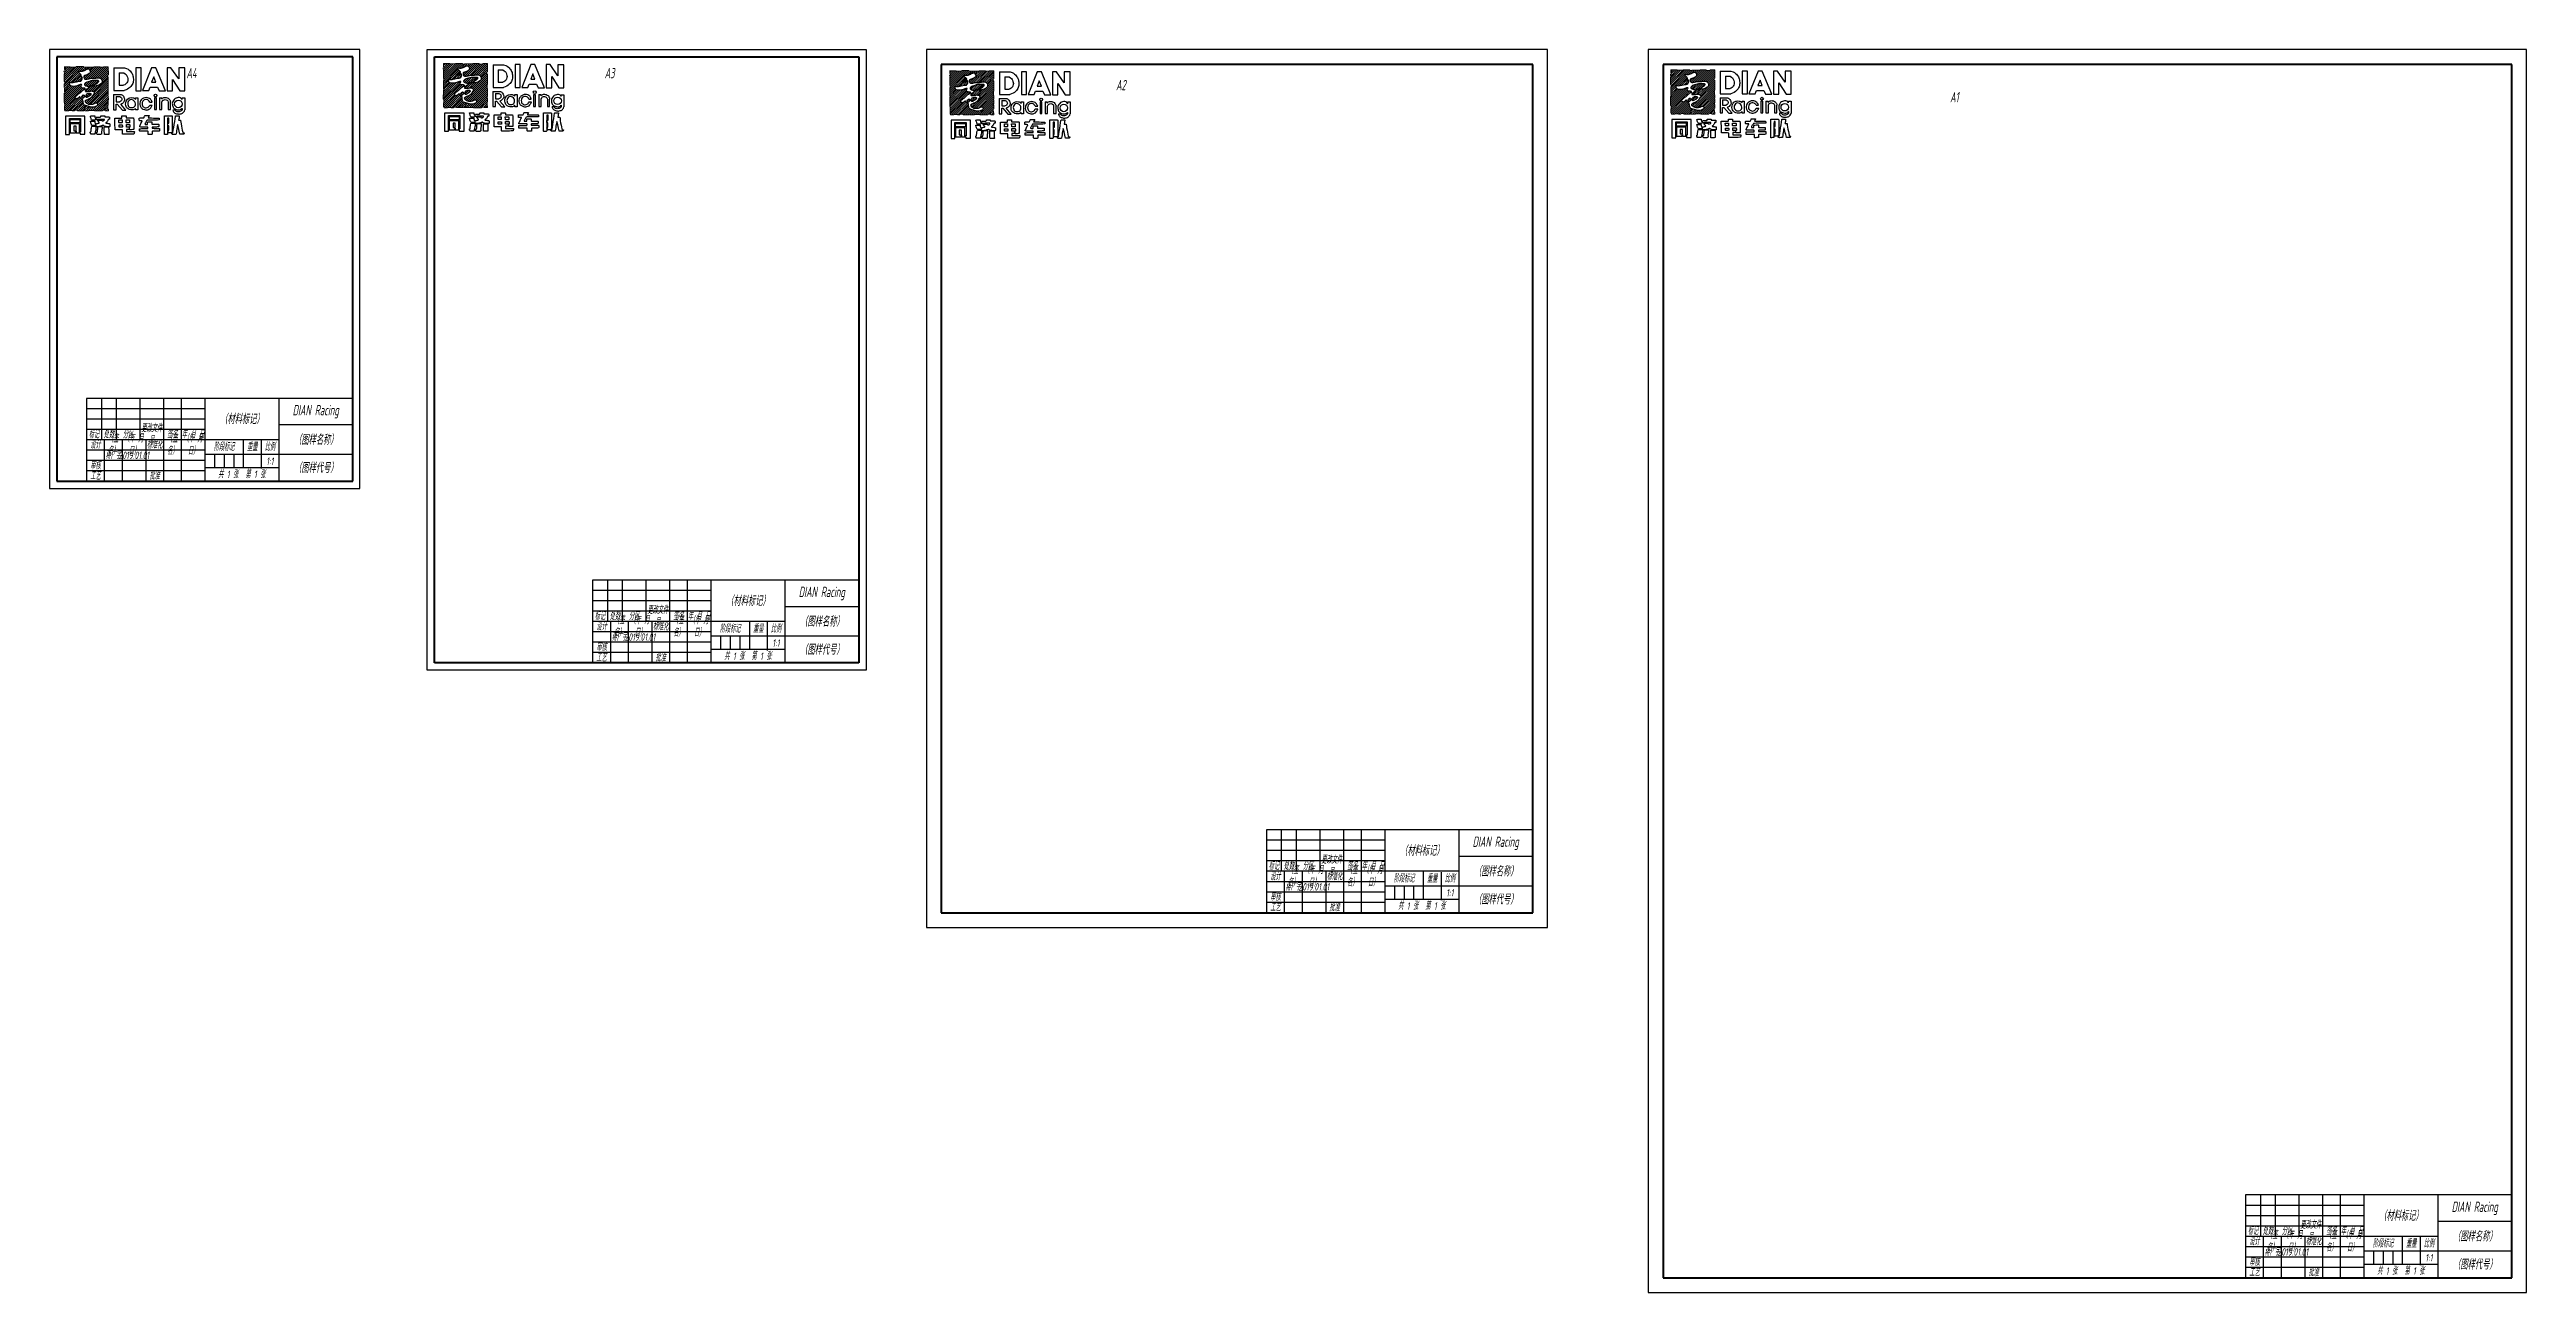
# Model space of a CAD drawing. Header units: millimetres. Extents: x -2 to 2764, y -353 to 1233.
# Drawn here: x 729 to 2404, y -353 to 488 of the extents above; entities that cross this region are included whole.
import ezdxf

# ---------------------------------------------------------------- set-up
doc = ezdxf.new("R2010")
doc.units = ezdxf.units.MM
doc.linetypes.add('ACAD_ISO05W100', pattern=[33, 24, -3, 0, -3, 0, -3])
doc.layers.get('0').update_dxf_attribs({"color": 250})
for name, color, linetype, lineweight in [('双点划线', 250, 'ACAD_ISO05W100', 20), ('文字', 250, 'Continuous', 25), ('细实线', 250, 'Continuous', 25), ('轮廓线（粗）', 250, 'Continuous', 50), ('轮廓线（细）', 250, 'Continuous', 25)]:
    doc.layers.add(name, color=color, linetype=linetype, lineweight=lineweight)
doc.styles.add('大字体', font='gbeitc.shx', dxfattribs={"width": 0.7, "height": 7, "bigfont": 'gbcbig.shx'})
doc.styles.add('汉字字体', font='gbeitc.shx', dxfattribs={"width": 0.7, "height": 5, "bigfont": 'gbcbig.shx'})

msp = doc.modelspace()

# ---------------------------------------------------------------- texts
at = {"layer": '文字'}
for s, insert, char_height, width, attachment_point, style in [('A4', (821.1, 475.2), 7, 18.545, 1, '大字体'), ('（材料标记）', (858.6, 237.6), 7, 50, 5, '大字体'), ('DIAN Racing', (908.6, 242.6), 7, 50, 5, '大字体'), ('标记', (758.6, 227.1), 5, 10.037, 5, '汉字字体'), ('设计', (759.6, 220.1), 5, 12, 5, '汉字字体'), ('处数', (768.6, 227.1), 5, 10, 5, '汉字字体'), ('（签名）', (771.6, 220.1), 5, 12, 5, '汉字字体'), ('分区', (781.6, 227.1), 5, 16, 5, '汉字字体'), ('（年 月 日）', (785.6, 220.1), 5, 16, 5, '汉字字体'), ('更改文件号', (797.6, 227.1), 5, 16, 5, '汉字字体'), ('标准化', (799.6, 220.1), 5, 12, 5, '汉字字体'), ('（签名）', (811.6, 220.1), 5, 12, 5, '汉字字体'), ('签名', (811.6, 227.1), 5, 12, 5, '汉字字体'), ('（年 月 日）', (825.6, 220.1), 5, 16, 5, '汉字字体'), ('年 月 日 ', (825.6, 227.1), 5, 16, 5, '汉字字体'), ('阶段标记', (846.6, 218.6), 5, 26, 5, '汉字字体'), ('重量', (865.6, 218.6), 5, 12, 5, '汉字字体'), ('比例', (877.6, 218.6), 5, 12, 5, '汉字字体'), ('（图样名称）', (908.6, 223.6), 7, 50, 5, '大字体'), ('工艺', (759.6, 199.1), 5, 12.075, 5, '汉字字体'), ('审核', (759.6, 206.1), 5, 12, 5, '汉字字体'), ('批准', (799.6, 199.1), 5, 12, 5, '汉字字体'), ('共 1 张  第 1 张 ', (858.6, 200.1), 5, 50, 5, '汉字字体'), ('1:1', (877.6, 209.1), 5, 12, 5, '汉字字体'), ('（图样代号）', (908.6, 204.6), 7, 50, 5, '大字体'), ('（材料标记）', (1200.9, 114.6), 7, 50, 5, '大字体'), ('DIAN Racing', (1250.9, 119.6), 7, 50, 5, '大字体'), ('标记', (1100.8, 104.1), 5, 10.037, 5, '汉字字体'), ('处数', (1110.9, 104.1), 5, 10, 5, '汉字字体'), ('分区', (1123.9, 104.1), 5, 16, 5, '汉字字体'), ('更改文件号', (1139.9, 104.1), 5, 16, 5, '汉字字体'), ('签名', (1153.9, 104.1), 5, 12, 5, '汉字字体'), ('年 月 日 ', (1167.9, 104.1), 5, 16, 5, '汉字字体'), ('（图样名称）', (1250.9, 100.6), 7, 50, 5, '大字体'), ('设计', (1101.9, 97.1), 5, 12, 5, '汉字字体'), ('审核', (1101.9, 83.1), 5, 12, 5, '汉字字体'), ('（签名）', (1113.9, 97.1), 5, 12, 5, '汉字字体'), ('（年 月 日）', (1127.9, 97.1), 5, 16, 5, '汉字字体'), ('标准化', (1141.9, 97.1), 5, 12, 5, '汉字字体'), ('（签名）', (1153.9, 97.1), 5, 12, 5, '汉字字体'), ('（年 月 日）', (1167.9, 97.1), 5, 16, 5, '汉字字体'), ('阶段标记', (1188.9, 95.6), 5, 26, 5, '汉字字体'), ('重量', (1207.9, 95.6), 5, 12, 5, '汉字字体'), ('比例', (1219.9, 95.6), 5, 12, 5, '汉字字体'), ('1:1', (1219.9, 86.1), 5, 12, 5, '汉字字体'), ('（图样代号）', (1250.9, 81.6), 7, 50, 5, '大字体'), ('工艺', (1101.8, 76.1), 5, 12.075, 5, '汉字字体'), ('批准', (1141.9, 76.1), 5, 12, 5, '汉字字体'), ('共 1 张  第 1 张 ', (1200.9, 77.1), 5, 50, 5, '汉字字体'), ('（材料标记）', (1656.7, -54.4), 7, 50, 5, '大字体'), ('DIAN Racing', (1706.7, -49.4), 7, 50, 5, '大字体'), ('标记', (1556.7, -64.9), 5, 10.037, 5, '汉字字体'), ('处数', (1566.7, -64.9), 5, 10, 5, '汉字字体'), ('分区', (1579.7, -64.9), 5, 16, 5, '汉字字体'), ('更改文件号', (1595.7, -64.9), 5, 16, 5, '汉字字体'), ('签名', (1609.7, -64.9), 5, 12, 5, '汉字字体'), ('年 月 日 ', (1623.7, -64.9), 5, 16, 5, '汉字字体'), ('（图样名称）', (1706.7, -68.4), 7, 50, 5, '大字体'), ('设计', (1557.7, -71.9), 5, 12, 5, '汉字字体'), ('审核', (1557.7, -85.9), 5, 12, 5, '汉字字体'), ('（签名）', (1569.7, -71.9), 5, 12, 5, '汉字字体'), ('（年 月 日）', (1583.7, -71.9), 5, 16, 5, '汉字字体'), ('标准化', (1597.7, -71.9), 5, 12, 5, '汉字字体'), ('（签名）', (1609.7, -71.9), 5, 12, 5, '汉字字体'), ('（年 月 日）', (1623.7, -71.9), 5, 16, 5, '汉字字体'), ('阶段标记', (1644.7, -73.4), 5, 26, 5, '汉字字体'), ('重量', (1663.7, -73.4), 5, 12, 5, '汉字字体'), ('比例', (1675.7, -73.4), 5, 12, 5, '汉字字体'), ('1:1', (1675.7, -82.9), 5, 12, 5, '汉字字体'), ('（图样代号）', (1706.7, -87.4), 7, 50, 5, '大字体'), ('工艺', (1557.7, -92.9), 5, 12.075, 5, '汉字字体'), ('批准', (1597.7, -92.9), 5, 12, 5, '汉字字体'), ('共 1 张  第 1 张 ', (1656.7, -91.9), 5, 50, 5, '汉字字体'), ('（材料标记）', (2318.9, -301.4), 7, 50, 5, '大字体'), ('DIAN Racing', (2368.9, -296.4), 7, 50, 5, '大字体'), ('标记', (2218.9, -311.9), 5, 10.037, 5, '汉字字体'), ('设计', (2219.9, -318.9), 5, 12, 5, '汉字字体'), ('处数', (2228.9, -311.9), 5, 10, 5, '汉字字体'), ('（签名）', (2231.9, -318.9), 5, 12, 5, '汉字字体'), ('分区', (2241.9, -311.9), 5, 16, 5, '汉字字体'), ('（年 月 日）', (2245.9, -318.9), 5, 16, 5, '汉字字体'), ('更改文件号', (2257.9, -311.9), 5, 16, 5, '汉字字体'), ('标准化', (2259.9, -318.9), 5, 12, 5, '汉字字体'), ('（签名）', (2271.9, -318.9), 5, 12, 5, '汉字字体'), ('签名', (2271.9, -311.9), 5, 12, 5, '汉字字体'), ('（年 月 日）', (2285.9, -318.9), 5, 16, 5, '汉字字体'), ('年 月 日 ', (2285.9, -311.9), 5, 16, 5, '汉字字体'), ('阶段标记', (2306.9, -320.4), 5, 26, 5, '汉字字体'), ('重量', (2325.9, -320.4), 5, 12, 5, '汉字字体'), ('比例', (2337.9, -320.4), 5, 12, 5, '汉字字体'), ('（图样名称）', (2368.9, -315.4), 7, 50, 5, '大字体'), ('审核', (2219.9, -332.9), 5, 12, 5, '汉字字体'), ('1:1', (2337.9, -329.9), 5, 12, 5, '汉字字体'), ('（图样代号）', (2368.9, -334.4), 7, 50, 5, '大字体'), ('工艺', (2219.9, -339.9), 5, 12.075, 5, '汉字字体'), ('批准', (2259.9, -339.9), 5, 12, 5, '汉字字体'), ('共 1 张  第 1 张 ', (2318.9, -338.9), 5, 50, 5, '汉字字体')]:
    msp.add_mtext(s, dxfattribs=dict(at, insert=insert, char_height=char_height, width=width, attachment_point=attachment_point, style=style))
at = {"layer": '细实线', "char_height": 5, "attachment_point": 5, "style": '汉字字体'}
for s, width, insert in [('蒋广宇', 12, (771.6, 213.1)), ('2019.01.01', 16, (785.6, 213.1)), ('蒋广宇', 12, (1113.9, 90.1)), ('2019.01.01', 16, (1127.9, 90.1)), ('蒋广宇', 12, (1569.7, -78.9)), ('2019.01.01', 16, (1583.7, -78.9)), ('蒋广宇', 12, (2231.9, -325.9)), ('2019.01.01', 16, (2245.9, -325.9))]:
    msp.add_mtext_dynamic_manual_height_columns(s, width=width, gutter_width=35, heights=[0], dxfattribs=dict(at, insert=insert))
at = {"layer": '轮廓线（细）', "char_height": 7, "attachment_point": 1, "style": '大字体'}
for s, insert, width in [('A3', (1104, 475.2), 48.768), ('A2', (1449.9, 467.1), 101.858), ('A1', (2014, 458.9), 175.581)]:
    msp.add_mtext(s, dxfattribs=dict(at, insert=insert, width=width))

# ---------------------------------------------------------------- hatches: boundary and pattern name
at = {"layer": '双点划线'}
h = msp.add_hatch(dxfattribs=at)
h.set_pattern_fill('ANSI31', color=256, scale=0.3, style=0)
h.set_pattern_definition([(45, (365.7942, -364.2508), (-0.6735192, 0.6735192), [])])
h.paths.add_polyline_path([(768.3, 476), (765.2, 476), (765.1, 475.6), (762.8, 475.6), (762.6, 476), (758.4, 476), (757.9, 475.8), (752.8, 475.8), (752.7, 475.6), (751.9, 475.6), (751.3, 476.1), (746.8, 476.1), (746.4, 475.8), (742.9, 475.8), (742.6, 476), (738.6, 476), (738.6, 474.1), (739.1, 473.3), (738.3, 473), (738.4, 472.4), (738.8, 472.1), (738.7, 471.6), (738.5, 471.3), (738.5, 466.1), (738.8, 465.9), (738.8, 464.6), (738.5, 464.4), (738.6, 459), (739, 458.6), (739, 458.3), (738.5, 458.1), (738.4, 451.9), (738.7, 451.7), (738.8, 449.6), (738.6, 449.4), (738.6, 446.9), (739.1, 446.1), (741.4, 446.1), (741.7, 446.3), (743.8, 446.3), (743.9, 446.1), (745.3, 446.1), (745.6, 446.5), (747.4, 446.5), (747.4, 446.2), (751.7, 446.2), (752, 446.7), (752.6, 446.2), (755, 446.2), (755.3, 446.4), (758.9, 446.4), (759, 446.2), (764.2, 446.2), (764.6, 446.7), (764.8, 446.7), (765.1, 446.5), (766, 446.5), (766.4, 446.2), (768.4, 446.2), (768.4, 447.3), (768, 447.5), (768, 450), (768.3, 450.3), (768.3, 452.6), (767.9, 452.7), (767.8, 452.9), (768.1, 453.1), (768.1, 453.3), (768.1, 453.4), (768.4, 453.7), (768.3, 456.3), (768, 456.4), (768, 456.7), (768.3, 457.1), (768.3, 459), (768.1, 459.2), (768.1, 459.4), (768.1, 461.2), (767.8, 461.4), (768.2, 461.6), (768.1, 462.1), (768.3, 462.5), (768.3, 469), (767.8, 469.4), (767.9, 470.3), (768.4, 470.7)])
edge = h.paths.add_edge_path(flags=16)
edge.add_spline(control_points=[(748.5, 473.1), (747.8, 473.1), (748.2, 472.4), (748.9, 471.5), (749.8, 470.7), (750.2, 470), (749.2, 469.6), (746.8, 468.1), (747.5, 468.1), (749.7, 469.3), (750.5, 469.3), (750.9, 468.2), (750.4, 467), (749.9, 466.2), (748.4, 466.2), (746.1, 465.8), (743.8, 465.2), (742.4, 465.6), (741.9, 465.2), (742.3, 464.8), (742.3, 464.1), (742.3, 463.4), (743.7, 462.7), (746.2, 462.7), (748.2, 463.5), (749.3, 464), (750.5, 464), (750.2, 463.4), (749.5, 463), (750.1, 461.6), (750.8, 461.6), (752.1, 461.6), (752.7, 461.4), (752.7, 461), (752.2, 460.7), (751.4, 460.3), (750.1, 459.4), (749.1, 458.2), (748.2, 457.6), (747.3, 456.9), (746.8, 456.3), (746, 455.7), (745.7, 455.2), (746.2, 454.6), (746.8, 454.3), (747.2, 454.3), (748.2, 454.9), (748.6, 455.5), (749.1, 455.7), (749.3, 455.3), (749.6, 454.5), (750.3, 454.1), (750.9, 453.9), (751.2, 452.9), (751.2, 451.7), (751.6, 450.2), (752.7, 449.7), (754.8, 449.2), (755.9, 448.8), (757.7, 448.4), (759.3, 448.8), (759.8, 449.2), (760.6, 449.5), (761.1, 449.9), (761.1, 450.6), (760.7, 451.3), (759.9, 451.7), (759.4, 451.4), (758.4, 450.9), (757.4, 450.6), (756.1, 450.6), (754.7, 450.6), (753.7, 451.4), (752.4, 452.3), (752.6, 453), (753.3, 453.3), (754.1, 453.6), (755.4, 454.3), (757.1, 454.9), (757.8, 456.7), (758.7, 457.7), (759, 458.5), (758.3, 459.2), (757.3, 459.6), (756.3, 459.6), (754.8, 459.3), (753.2, 459.3), (752.7, 459.3), (752.7, 460), (753.6, 460.8), (754.8, 461.4), (755.3, 462.1), (754.3, 462.9), (753.5, 462.9), (752.3, 463.4), (752, 464.1), (752.7, 465.1), (753.8, 465.7), (755.4, 466), (757.4, 466.7), (758.9, 466.7), (760.4, 466.7), (761.6, 466.7), (762, 466.3), (761.8, 465.9), (760.9, 465), (759.2, 464), (757.9, 463.4), (756, 463.2), (755.5, 463.2), (755.5, 462.8), (757.9, 462.8), (760.1, 463), (761.8, 463.5), (763.3, 464.4), (763.9, 464.9), (764.2, 466.2), (764, 467), (763.4, 467.8), (762.6, 468.4), (761.9, 468.4), (760.9, 468.4), (759.9, 468.4), (759.2, 468.2), (758.1, 468.2), (756.6, 468.2), (755.6, 468), (754.6, 467.8), (753.5, 467.5), (752.7, 467.5), (752.3, 467.8), (751.9, 468.1), (751.9, 468.4), (751.7, 468.9), (751.7, 469.5), (751.9, 469.8), (752.2, 470.1), (752.8, 470.1), (753.5, 470.4), (754, 470.7), (754.6, 471), (755.2, 471.3), (755.8, 471.7), (756.2, 472.1), (756, 472.4), (756, 472.8), (756, 473.1), (755.8, 473.6)], knot_values=[0, 0, 0, 0, 1, 2, 3, 4, 5, 6, 7, 8, 9, 10, 11, 12, 13, 14, 15, 16, 17, 18, 19, 20, 21, 22, 23, 24, 25, 26, 27, 28, 29, 30, 31, 32, 33, 34, 35, 36, 37, 38, 39, 40, 41, 42, 43, 44, 45, 46, 47, 48, 49, 50, 51, 52, 53, 54, 55, 56, 57, 58, 59, 60, 61, 62, 63, 64, 65, 66, 67, 68, 69, 70, 71, 72, 73, 74, 75, 76, 77, 78, 79, 80, 81, 82, 83, 84, 85, 86, 87, 88, 89, 90, 91, 92, 93, 94, 95, 96, 97, 98, 99, 100, 101, 102, 103, 104, 105, 106, 107, 108, 109, 110, 111, 112, 113, 114, 115, 116, 117, 118, 119, 120, 121, 122, 123, 124, 125, 126, 127, 128, 129, 130, 131, 132, 133, 134, 135, 136, 137, 138, 139, 140, 141, 142, 143, 144, 145, 145, 145, 145], degree=3, periodic=0)
edge.add_spline(control_points=[(755.8, 473.6), (755.4, 474.2), (754.7, 474.6), (754.2, 474.6), (754, 474.4), (753.6, 474.4), (753.3, 474.1), (752.7, 473.7), (751.9, 473.4), (751.2, 473.2), (750.5, 472.9), (749.8, 472.9), (749.2, 472.9), (748.5, 473.1)], knot_values=[0, 0, 0, 0, 1, 2, 3, 4, 5, 6, 7, 8, 9, 10, 11, 11, 11, 11], degree=3, periodic=0)
edge = h.paths.add_edge_path(flags=0)
edge.add_spline(control_points=[(754, 457.6), (753.2, 457), (752.9, 456), (753.2, 455.2), (753.7, 455.2), (754.8, 455.7), (756.2, 456.5), (756.6, 457.2), (756.6, 458.1), (755.3, 458.1), (754.2, 458.1), (754, 457.6)], knot_values=[0, 0, 0, 0, 1, 2, 3, 4, 5, 6, 7, 8, 9, 9, 9, 9], degree=3, periodic=0)
edge = h.paths.add_edge_path(flags=0)
edge.add_spline(control_points=[(751.3, 456.9), (750.5, 456.4), (750.2, 455.6), (750.4, 455.1), (750.7, 454.7), (751.2, 454.7), (751.7, 455.1), (752.1, 455.7), (752.1, 456.5), (751.9, 457), (751.3, 456.9)], knot_values=[0, 0, 0, 0, 1, 2, 3, 4, 5, 6, 7, 8, 8, 8, 8], degree=3, periodic=0)
h = msp.add_hatch(dxfattribs=at)
h.set_pattern_fill('ANSI31', color=256, scale=0.3, style=0)
h.set_pattern_definition([(45, (622.2638, -362.1664), (-0.6735192, 0.6735192), [])])
h.paths.add_polyline_path([(1024.8, 478.1), (1021.7, 478.1), (1021.6, 477.7), (1019.3, 477.7), (1019.1, 478.1), (1014.8, 478.1), (1014.4, 477.9), (1009.3, 477.9), (1009.2, 477.7), (1008.4, 477.7), (1007.7, 478.2), (1003.3, 478.2), (1002.9, 477.9), (999.4, 477.9), (999.1, 478.1), (995.1, 478.1), (995.1, 476.2), (995.5, 475.4), (994.8, 475.1), (994.9, 474.5), (995.3, 474.2), (995.2, 473.6), (995, 473.4), (995, 468.2), (995.2, 468), (995.2, 466.7), (995, 466.5), (995, 461.1), (995.5, 460.7), (995.5, 460.4), (995, 460.2), (994.9, 454), (995.2, 453.8), (995.2, 451.6), (995.1, 451.5), (995.1, 449), (995.6, 448.2), (997.8, 448.2), (998.1, 448.4), (1000.2, 448.4), (1000.4, 448.2), (1001.8, 448.2), (1002.1, 448.6), (1003.9, 448.6), (1003.9, 448.3), (1008.2, 448.3), (1008.5, 448.8), (1009.1, 448.3), (1011.5, 448.3), (1011.7, 448.5), (1015.3, 448.5), (1015.5, 448.2), (1020.7, 448.2), (1021, 448.8), (1021.3, 448.8), (1021.6, 448.6), (1022.5, 448.6), (1022.8, 448.3), (1024.8, 448.3), (1024.8, 449.3), (1024.5, 449.6), (1024.5, 452.1), (1024.8, 452.4), (1024.7, 454.7), (1024.3, 454.8), (1024.3, 455), (1024.5, 455.2), (1024.6, 455.3), (1024.5, 455.5), (1024.8, 455.8), (1024.8, 458.4), (1024.5, 458.5), (1024.4, 458.8), (1024.8, 459.1), (1024.8, 461.1), (1024.5, 461.3), (1024.5, 461.5), (1024.5, 463.2), (1024.2, 463.5), (1024.7, 463.7), (1024.6, 464.2), (1024.7, 464.5), (1024.8, 471), (1024.2, 471.5), (1024.4, 472.4), (1024.8, 472.8)])
edge = h.paths.add_edge_path(flags=16)
edge.add_spline(control_points=[(1005, 475.2), (1004.3, 475.2), (1004.6, 474.4), (1005.4, 473.6), (1006.3, 472.8), (1006.6, 472.1), (1005.7, 471.7), (1003.3, 470.2), (1003.9, 470.2), (1006.2, 471.4), (1007, 471.4), (1007.4, 470.3), (1006.9, 469.1), (1006.4, 468.3), (1004.8, 468.3), (1002.6, 467.9), (1000.3, 467.2), (998.9, 467.7), (998.3, 467.3), (998.7, 466.9), (998.7, 466.2), (998.7, 465.4), (1000.2, 464.8), (1002.7, 464.8), (1004.7, 465.6), (1005.7, 466.1), (1007, 466.1), (1006.7, 465.5), (1006, 465.1), (1006.6, 463.7), (1007.3, 463.7), (1008.6, 463.7), (1009.2, 463.5), (1009.2, 463.1), (1008.7, 462.8), (1007.9, 462.4), (1006.6, 461.5), (1005.6, 460.3), (1004.6, 459.6), (1003.8, 459), (1003.2, 458.4), (1002.5, 457.8), (1002.2, 457.2), (1002.7, 456.6), (1003.3, 456.4), (1003.7, 456.4), (1004.7, 457), (1005.1, 457.6), (1005.5, 457.8), (1005.7, 457.4), (1006.1, 456.6), (1006.7, 456.2), (1007.4, 456), (1007.7, 455), (1007.7, 453.8), (1008, 452.3), (1009.2, 451.8), (1011.2, 451.3), (1012.4, 450.9), (1014.2, 450.5), (1015.7, 450.9), (1016.3, 451.3), (1017.1, 451.6), (1017.5, 452), (1017.5, 452.6), (1017.1, 453.4), (1016.4, 453.8), (1015.9, 453.5), (1014.9, 453), (1013.8, 452.7), (1012.6, 452.7), (1011.2, 452.7), (1010.2, 453.5), (1008.9, 454.3), (1009.1, 455.1), (1009.8, 455.4), (1010.5, 455.7), (1011.9, 456.4), (1013.6, 457), (1014.3, 458.8), (1015.2, 459.8), (1015.4, 460.5), (1014.8, 461.3), (1013.8, 461.7), (1012.7, 461.7), (1011.2, 461.4), (1009.7, 461.4), (1009.2, 461.4), (1009.2, 462.1), (1010.1, 462.9), (1011.3, 463.5), (1011.7, 464.2), (1010.8, 465), (1010, 465), (1008.8, 465.4), (1008.5, 466.2), (1009.1, 467.1), (1010.3, 467.8), (1011.9, 468.1), (1013.8, 468.8), (1015.4, 468.8), (1016.9, 468.8), (1018.1, 468.8), (1018.5, 468.4), (1018.2, 468), (1017.4, 467.1), (1015.7, 466.1), (1014.3, 465.5), (1012.5, 465.2), (1011.9, 465.2), (1011.9, 464.9), (1014.4, 464.9), (1016.5, 465.1), (1018.3, 465.5), (1019.8, 466.5), (1020.4, 467), (1020.7, 468.3), (1020.4, 469.1), (1019.9, 469.9), (1019.1, 470.5), (1018.4, 470.5), (1017.3, 470.5), (1016.4, 470.5), (1015.6, 470.2), (1014.5, 470.2), (1013, 470.2), (1012.1, 470.1), (1011.1, 469.8), (1009.9, 469.6), (1009.1, 469.6), (1008.8, 469.9), (1008.3, 470.2), (1008.3, 470.4), (1008.2, 471), (1008.2, 471.6), (1008.4, 471.9), (1008.7, 472.2), (1009.3, 472.2), (1010, 472.5), (1010.5, 472.7), (1011.1, 473), (1011.7, 473.4), (1012.3, 473.8), (1012.7, 474.2), (1012.5, 474.5), (1012.5, 474.8), (1012.5, 475.2), (1012.3, 475.7)], knot_values=[0, 0, 0, 0, 1, 2, 3, 4, 5, 6, 7, 8, 9, 10, 11, 12, 13, 14, 15, 16, 17, 18, 19, 20, 21, 22, 23, 24, 25, 26, 27, 28, 29, 30, 31, 32, 33, 34, 35, 36, 37, 38, 39, 40, 41, 42, 43, 44, 45, 46, 47, 48, 49, 50, 51, 52, 53, 54, 55, 56, 57, 58, 59, 60, 61, 62, 63, 64, 65, 66, 67, 68, 69, 70, 71, 72, 73, 74, 75, 76, 77, 78, 79, 80, 81, 82, 83, 84, 85, 86, 87, 88, 89, 90, 91, 92, 93, 94, 95, 96, 97, 98, 99, 100, 101, 102, 103, 104, 105, 106, 107, 108, 109, 110, 111, 112, 113, 114, 115, 116, 117, 118, 119, 120, 121, 122, 123, 124, 125, 126, 127, 128, 129, 130, 131, 132, 133, 134, 135, 136, 137, 138, 139, 140, 141, 142, 143, 144, 145, 145, 145, 145], degree=3, periodic=0)
edge.add_spline(control_points=[(1012.3, 475.7), (1011.8, 476.2), (1011.2, 476.7), (1010.7, 476.7), (1010.5, 476.5), (1010.1, 476.5), (1009.8, 476.2), (1009.2, 475.8), (1008.4, 475.5), (1007.7, 475.3), (1006.9, 475), (1006.3, 475), (1005.7, 475), (1005, 475.2)], knot_values=[0, 0, 0, 0, 1, 2, 3, 4, 5, 6, 7, 8, 9, 10, 11, 11, 11, 11], degree=3, periodic=0)
edge = h.paths.add_edge_path(flags=0)
edge.add_spline(control_points=[(1010.4, 459.7), (1009.7, 459.1), (1009.3, 458.1), (1009.7, 457.2), (1010.2, 457.2), (1011.3, 457.8), (1012.6, 458.6), (1013.1, 459.3), (1013.1, 460.2), (1011.7, 460.2), (1010.7, 460.2), (1010.4, 459.7)], knot_values=[0, 0, 0, 0, 1, 2, 3, 4, 5, 6, 7, 8, 9, 9, 9, 9], degree=3, periodic=0)
edge = h.paths.add_edge_path(flags=0)
edge.add_spline(control_points=[(1007.8, 458.9), (1007, 458.5), (1006.7, 457.7), (1006.9, 457.1), (1007.2, 456.8), (1007.7, 456.8), (1008.2, 457.2), (1008.6, 457.8), (1008.6, 458.6), (1008.4, 459), (1007.8, 458.9)], knot_values=[0, 0, 0, 0, 1, 2, 3, 4, 5, 6, 7, 8, 8, 8, 8], degree=3, periodic=0)
h = msp.add_hatch(dxfattribs=at)
h.set_pattern_fill('ANSI31', color=256, scale=0.3, style=0)
h.set_pattern_definition([(45, (964.7399, -366.9594), (-0.6735192, 0.6735192), [])])
h.paths.add_polyline_path([(1367.3, 473.3), (1364.2, 473.3), (1364.1, 472.9), (1361.7, 472.9), (1361.5, 473.3), (1357.3, 473.3), (1356.8, 473.1), (1351.8, 473.1), (1351.7, 472.9), (1350.8, 472.9), (1350.2, 473.4), (1345.8, 473.4), (1345.4, 473.1), (1341.8, 473.1), (1341.6, 473.3), (1337.5, 473.3), (1337.5, 471.4), (1338, 470.6), (1337.3, 470.3), (1337.4, 469.7), (1337.8, 469.4), (1337.7, 468.9), (1337.4, 468.6), (1337.4, 463.4), (1337.7, 463.2), (1337.7, 461.9), (1337.5, 461.7), (1337.5, 456.3), (1338, 455.9), (1337.9, 455.6), (1337.4, 455.4), (1337.4, 449.2), (1337.7, 449), (1337.7, 446.9), (1337.6, 446.7), (1337.6, 444.2), (1338, 443.4), (1340.3, 443.4), (1340.6, 443.6), (1342.7, 443.6), (1342.9, 443.4), (1344.3, 443.4), (1344.5, 443.8), (1346.3, 443.8), (1346.4, 443.5), (1350.7, 443.5), (1351, 444), (1351.5, 443.5), (1354, 443.5), (1354.2, 443.7), (1357.8, 443.7), (1358, 443.4), (1363.2, 443.4), (1363.5, 444), (1363.8, 444), (1364.1, 443.8), (1365, 443.8), (1365.3, 443.5), (1367.3, 443.5), (1367.3, 444.6), (1367, 444.8), (1366.9, 447.3), (1367.3, 447.6), (1367.2, 449.9), (1366.8, 450), (1366.8, 450.2), (1367, 450.4), (1367, 450.6), (1367, 450.7), (1367.3, 451), (1367.3, 453.6), (1367, 453.7), (1366.9, 454), (1367.3, 454.4), (1367.2, 456.3), (1367, 456.5), (1367, 456.7), (1367, 458.5), (1366.7, 458.7), (1367.1, 458.9), (1367, 459.4), (1367.2, 459.7), (1367.3, 466.2), (1366.7, 466.7), (1366.9, 467.6), (1367.3, 468)])
edge = h.paths.add_edge_path(flags=16)
edge.add_spline(control_points=[(1347.4, 470.4), (1346.8, 470.4), (1347.1, 469.6), (1347.9, 468.8), (1348.8, 468), (1349.1, 467.3), (1348.2, 466.9), (1345.7, 465.4), (1346.4, 465.4), (1348.6, 466.6), (1349.5, 466.6), (1349.9, 465.5), (1349.4, 464.3), (1348.8, 463.5), (1347.3, 463.5), (1345.1, 463.1), (1342.7, 462.4), (1341.3, 462.9), (1340.8, 462.5), (1341.2, 462.1), (1341.2, 461.4), (1341.2, 460.6), (1342.6, 460), (1345.2, 460), (1347.2, 460.8), (1348.2, 461.3), (1349.4, 461.3), (1349.1, 460.7), (1348.5, 460.3), (1349.1, 458.9), (1349.8, 458.9), (1351, 458.9), (1351.7, 458.7), (1351.7, 458.3), (1351.2, 458), (1350.3, 457.6), (1349.1, 456.7), (1348.1, 455.5), (1347.1, 454.8), (1346.2, 454.2), (1345.7, 453.6), (1345, 453), (1344.7, 452.4), (1345.1, 451.8), (1345.7, 451.6), (1346.2, 451.6), (1347.2, 452.2), (1347.5, 452.8), (1348, 453), (1348.2, 452.6), (1348.6, 451.8), (1349.2, 451.4), (1349.9, 451.2), (1350.2, 450.2), (1350.2, 449), (1350.5, 447.5), (1351.7, 447), (1353.7, 446.5), (1354.8, 446.1), (1356.6, 445.7), (1358.2, 446.1), (1358.8, 446.5), (1359.6, 446.8), (1360, 447.2), (1360, 447.9), (1359.6, 448.6), (1358.9, 449), (1358.4, 448.7), (1357.4, 448.2), (1356.3, 447.9), (1355.1, 447.9), (1353.7, 447.9), (1352.6, 448.7), (1351.4, 449.5), (1351.6, 450.3), (1352.2, 450.6), (1353, 450.9), (1354.4, 451.6), (1356.1, 452.2), (1356.7, 454), (1357.7, 455), (1357.9, 455.8), (1357.3, 456.5), (1356.3, 456.9), (1355.2, 456.9), (1353.7, 456.6), (1352.2, 456.6), (1351.7, 456.6), (1351.7, 457.3), (1352.5, 458.1), (1353.7, 458.7), (1354.2, 459.4), (1353.3, 460.2), (1352.4, 460.2), (1351.3, 460.7), (1351, 461.4), (1351.6, 462.3), (1352.8, 463), (1354.4, 463.3), (1356.3, 464), (1357.9, 464), (1359.4, 464), (1360.5, 464), (1360.9, 463.6), (1360.7, 463.2), (1359.9, 462.3), (1358.1, 461.3), (1356.8, 460.7), (1355, 460.5), (1354.4, 460.5), (1354.4, 460.1), (1356.9, 460.1), (1359, 460.3), (1360.8, 460.7), (1362.3, 461.7), (1362.8, 462.2), (1363.1, 463.5), (1362.9, 464.3), (1362.4, 465.1), (1361.6, 465.7), (1360.9, 465.7), (1359.8, 465.7), (1358.8, 465.7), (1358.1, 465.4), (1357, 465.4), (1355.5, 465.4), (1354.5, 465.3), (1353.5, 465), (1352.4, 464.8), (1351.6, 464.8), (1351.2, 465.1), (1350.8, 465.4), (1350.8, 465.6), (1350.6, 466.2), (1350.6, 466.8), (1350.8, 467.1), (1351.2, 467.4), (1351.8, 467.4), (1352.5, 467.7), (1353, 468), (1353.6, 468.2), (1354.2, 468.6), (1354.8, 469), (1355.2, 469.4), (1355, 469.7), (1355, 470), (1355, 470.4), (1354.7, 470.9)], knot_values=[0, 0, 0, 0, 1, 2, 3, 4, 5, 6, 7, 8, 9, 10, 11, 12, 13, 14, 15, 16, 17, 18, 19, 20, 21, 22, 23, 24, 25, 26, 27, 28, 29, 30, 31, 32, 33, 34, 35, 36, 37, 38, 39, 40, 41, 42, 43, 44, 45, 46, 47, 48, 49, 50, 51, 52, 53, 54, 55, 56, 57, 58, 59, 60, 61, 62, 63, 64, 65, 66, 67, 68, 69, 70, 71, 72, 73, 74, 75, 76, 77, 78, 79, 80, 81, 82, 83, 84, 85, 86, 87, 88, 89, 90, 91, 92, 93, 94, 95, 96, 97, 98, 99, 100, 101, 102, 103, 104, 105, 106, 107, 108, 109, 110, 111, 112, 113, 114, 115, 116, 117, 118, 119, 120, 121, 122, 123, 124, 125, 126, 127, 128, 129, 130, 131, 132, 133, 134, 135, 136, 137, 138, 139, 140, 141, 142, 143, 144, 145, 145, 145, 145], degree=3, periodic=0)
edge.add_spline(control_points=[(1354.7, 470.9), (1354.3, 471.5), (1353.7, 471.9), (1353.2, 471.9), (1353, 471.7), (1352.6, 471.7), (1352.2, 471.4), (1351.6, 471), (1350.9, 470.7), (1350.2, 470.5), (1349.4, 470.2), (1348.8, 470.2), (1348.2, 470.2), (1347.4, 470.4)], knot_values=[0, 0, 0, 0, 1, 2, 3, 4, 5, 6, 7, 8, 9, 10, 11, 11, 11, 11], degree=3, periodic=0)
edge = h.paths.add_edge_path(flags=0)
edge.add_spline(control_points=[(1352.9, 454.9), (1352.2, 454.3), (1351.8, 453.3), (1352.2, 452.5), (1352.7, 452.5), (1353.8, 453), (1355.1, 453.8), (1355.6, 454.5), (1355.6, 455.4), (1354.2, 455.4), (1353.2, 455.4), (1352.9, 454.9)], knot_values=[0, 0, 0, 0, 1, 2, 3, 4, 5, 6, 7, 8, 9, 9, 9, 9], degree=3, periodic=0)
edge = h.paths.add_edge_path(flags=0)
edge.add_spline(control_points=[(1350.2, 454.1), (1349.4, 453.7), (1349.1, 452.9), (1349.3, 452.4), (1349.7, 452), (1350.2, 452), (1350.6, 452.4), (1351.1, 453), (1351.1, 453.8), (1350.8, 454.3), (1350.2, 454.1)], knot_values=[0, 0, 0, 0, 1, 2, 3, 4, 5, 6, 7, 8, 8, 8, 8], degree=3, periodic=0)
h = msp.add_hatch(dxfattribs=at)
h.set_pattern_fill('ANSI31', color=256, scale=0.3, style=0)
h.set_pattern_definition([(45, (1452.3354, -366.4524), (-0.6735192, 0.6735192), [])])
h.paths.add_polyline_path([(1854.8, 473.8), (1851.8, 473.8), (1851.7, 473.4), (1849.3, 473.4), (1849.1, 473.8), (1844.9, 473.8), (1844.4, 473.6), (1839.4, 473.6), (1839.3, 473.4), (1838.4, 473.4), (1837.8, 473.9), (1833.4, 473.9), (1833, 473.6), (1829.4, 473.6), (1829.2, 473.8), (1825.1, 473.8), (1825.1, 471.9), (1825.6, 471.1), (1824.9, 470.8), (1825, 470.2), (1825.4, 469.9), (1825.3, 469.4), (1825, 469.1), (1825, 463.9), (1825.3, 463.7), (1825.3, 462.4), (1825.1, 462.2), (1825.1, 456.8), (1825.6, 456.4), (1825.5, 456.1), (1825, 455.9), (1825, 449.7), (1825.3, 449.5), (1825.3, 447.4), (1825.1, 447.2), (1825.2, 444.7), (1825.6, 443.9), (1827.9, 443.9), (1828.2, 444.1), (1830.3, 444.1), (1830.5, 443.9), (1831.9, 443.9), (1832.1, 444.3), (1833.9, 444.3), (1834, 444), (1838.3, 444), (1838.6, 444.5), (1839.1, 444), (1841.6, 444), (1841.8, 444.2), (1845.4, 444.2), (1845.6, 444), (1850.8, 444), (1851.1, 444.5), (1851.4, 444.5), (1851.7, 444.3), (1852.6, 444.3), (1852.9, 444), (1854.9, 444), (1854.9, 445.1), (1854.6, 445.3), (1854.5, 447.8), (1854.9, 448.1), (1854.8, 450.4), (1854.4, 450.5), (1854.4, 450.7), (1854.6, 450.9), (1854.6, 451.1), (1854.6, 451.2), (1854.9, 451.5), (1854.9, 454.1), (1854.5, 454.2), (1854.5, 454.5), (1854.9, 454.9), (1854.8, 456.8), (1854.6, 457), (1854.6, 457.2), (1854.6, 459), (1854.3, 459.2), (1854.7, 459.4), (1854.6, 459.9), (1854.8, 460.3), (1854.9, 466.8), (1854.3, 467.2), (1854.5, 468.1), (1854.9, 468.5)])
edge = h.paths.add_edge_path(flags=16)
edge.add_spline(control_points=[(1835, 470.9), (1834.4, 470.9), (1834.7, 470.2), (1835.5, 469.3), (1836.4, 468.5), (1836.7, 467.8), (1835.8, 467.4), (1833.3, 465.9), (1834, 465.9), (1836.2, 467.1), (1837.1, 467.1), (1837.4, 466), (1837, 464.8), (1836.4, 464), (1834.9, 464), (1832.7, 463.6), (1830.3, 463), (1828.9, 463.4), (1828.4, 463), (1828.8, 462.6), (1828.8, 461.9), (1828.8, 461.2), (1830.2, 460.5), (1832.8, 460.5), (1834.8, 461.3), (1835.8, 461.8), (1837, 461.8), (1836.7, 461.2), (1836.1, 460.8), (1836.7, 459.4), (1837.4, 459.4), (1838.6, 459.4), (1839.2, 459.2), (1839.2, 458.8), (1838.8, 458.5), (1837.9, 458.1), (1836.7, 457.2), (1835.7, 456), (1834.7, 455.4), (1833.8, 454.7), (1833.3, 454.1), (1832.6, 453.5), (1832.3, 453), (1832.7, 452.4), (1833.3, 452.1), (1833.8, 452.1), (1834.8, 452.7), (1835.1, 453.3), (1835.6, 453.5), (1835.8, 453.1), (1836.2, 452.3), (1836.8, 451.9), (1837.4, 451.7), (1837.7, 450.7), (1837.7, 449.5), (1838.1, 448), (1839.3, 447.5), (1841.3, 447), (1842.4, 446.6), (1844.2, 446.2), (1845.8, 446.6), (1846.4, 447), (1847.2, 447.3), (1847.6, 447.7), (1847.6, 448.4), (1847.2, 449.1), (1846.5, 449.5), (1846, 449.2), (1845, 448.7), (1843.9, 448.4), (1842.7, 448.4), (1841.3, 448.4), (1840.2, 449.2), (1839, 450.1), (1839.2, 450.8), (1839.8, 451.1), (1840.6, 451.4), (1842, 452.1), (1843.7, 452.7), (1844.3, 454.5), (1845.3, 455.5), (1845.5, 456.3), (1844.8, 457), (1843.9, 457.4), (1842.8, 457.4), (1841.3, 457.1), (1839.8, 457.1), (1839.3, 457.1), (1839.3, 457.8), (1840.1, 458.6), (1841.3, 459.2), (1841.8, 459.9), (1840.9, 460.7), (1840, 460.7), (1838.9, 461.2), (1838.6, 461.9), (1839.2, 462.9), (1840.4, 463.5), (1841.9, 463.8), (1843.9, 464.5), (1845.5, 464.5), (1847, 464.5), (1848.1, 464.5), (1848.5, 464.1), (1848.3, 463.7), (1847.5, 462.8), (1845.7, 461.8), (1844.4, 461.2), (1842.6, 461), (1842, 461), (1842, 460.6), (1844.5, 460.6), (1846.6, 460.8), (1848.4, 461.3), (1849.9, 462.2), (1850.4, 462.7), (1850.7, 464), (1850.5, 464.8), (1849.9, 465.6), (1849.2, 466.2), (1848.5, 466.2), (1847.4, 466.2), (1846.4, 466.2), (1845.7, 466), (1844.6, 466), (1843.1, 466), (1842.1, 465.8), (1841.1, 465.6), (1840, 465.3), (1839.2, 465.3), (1838.8, 465.6), (1838.4, 465.9), (1838.4, 466.1), (1838.2, 466.7), (1838.2, 467.3), (1838.4, 467.6), (1838.8, 467.9), (1839.4, 467.9), (1840.1, 468.2), (1840.6, 468.5), (1841.2, 468.8), (1841.8, 469.1), (1842.4, 469.5), (1842.8, 469.9), (1842.6, 470.2), (1842.6, 470.6), (1842.6, 470.9), (1842.3, 471.4)], knot_values=[0, 0, 0, 0, 1, 2, 3, 4, 5, 6, 7, 8, 9, 10, 11, 12, 13, 14, 15, 16, 17, 18, 19, 20, 21, 22, 23, 24, 25, 26, 27, 28, 29, 30, 31, 32, 33, 34, 35, 36, 37, 38, 39, 40, 41, 42, 43, 44, 45, 46, 47, 48, 49, 50, 51, 52, 53, 54, 55, 56, 57, 58, 59, 60, 61, 62, 63, 64, 65, 66, 67, 68, 69, 70, 71, 72, 73, 74, 75, 76, 77, 78, 79, 80, 81, 82, 83, 84, 85, 86, 87, 88, 89, 90, 91, 92, 93, 94, 95, 96, 97, 98, 99, 100, 101, 102, 103, 104, 105, 106, 107, 108, 109, 110, 111, 112, 113, 114, 115, 116, 117, 118, 119, 120, 121, 122, 123, 124, 125, 126, 127, 128, 129, 130, 131, 132, 133, 134, 135, 136, 137, 138, 139, 140, 141, 142, 143, 144, 145, 145, 145, 145], degree=3, periodic=0)
edge.add_spline(control_points=[(1842.3, 471.4), (1841.9, 472), (1841.3, 472.4), (1840.8, 472.4), (1840.6, 472.2), (1840.2, 472.2), (1839.8, 471.9), (1839.2, 471.5), (1838.5, 471.2), (1837.8, 471), (1837, 470.7), (1836.4, 470.7), (1835.8, 470.7), (1835, 470.9)], knot_values=[0, 0, 0, 0, 1, 2, 3, 4, 5, 6, 7, 8, 9, 10, 11, 11, 11, 11], degree=3, periodic=0)
edge = h.paths.add_edge_path(flags=0)
edge.add_spline(control_points=[(1840.5, 455.4), (1839.8, 454.8), (1839.4, 453.8), (1839.8, 453), (1840.3, 453), (1841.4, 453.5), (1842.7, 454.3), (1843.2, 455), (1843.2, 455.9), (1841.8, 455.9), (1840.8, 455.9), (1840.5, 455.4)], knot_values=[0, 0, 0, 0, 1, 2, 3, 4, 5, 6, 7, 8, 9, 9, 9, 9], degree=3, periodic=0)
edge = h.paths.add_edge_path(flags=0)
edge.add_spline(control_points=[(1837.8, 454.7), (1837, 454.2), (1836.7, 453.4), (1836.9, 452.9), (1837.3, 452.5), (1837.8, 452.5), (1838.2, 452.9), (1838.7, 453.5), (1838.7, 454.3), (1838.4, 454.8), (1837.8, 454.7)], knot_values=[0, 0, 0, 0, 1, 2, 3, 4, 5, 6, 7, 8, 8, 8, 8], degree=3, periodic=0)

# ---------------------------------------------------------------- linework, layer by layer
for p, q in [((772, 475.2), (772, 459.9)), ((772, 475.2), (779.2, 475.2)), ((775.6, 471.8), (775.6, 463.5)), ((775.6, 471.8), (778.7, 471.8)), ((786.9, 475.3), (786.9, 459.8)), ((790.5, 475.3), (786.9, 475.3)), ((790.5, 459.8), (790.5, 475.3)), ((797.6, 475.3), (791.5, 459.9)), ((800.4, 475.3), (797.6, 475.3)), ((799, 469.2), (797.6, 465.6)), ((800.4, 465.6), (799, 469.2)), ((806.9, 459.7), (800.4, 475.3)), ((808, 475.3), (808, 459.7)), ((810.6, 475.3), (808, 475.3)), ((815.9, 467.8), (810.6, 475.3)), ((820, 475.2), (815.9, 475.2)), ((815.9, 475.2), (815.9, 467.8)), ((820, 459.7), (820, 475.2)), ((1028.5, 477.3), (1028.5, 462)), ((1028.5, 477.3), (1035.7, 477.3)), ((1032.1, 473.9), (1032.1, 465.6)), ((1032.1, 473.9), (1035.1, 473.9)), ((1043.4, 477.4), (1043.4, 461.9)), ((1046.9, 477.4), (1043.4, 477.4)), ((1046.9, 461.9), (1046.9, 477.4)), ((1054.1, 477.4), (1048, 462)), ((1055.4, 471.3), (1054, 467.6)), ((1056.9, 477.4), (1054.1, 477.4)), ((1056.9, 467.6), (1055.4, 471.3)), ((1063.4, 461.8), (1056.9, 477.4)), ((1064.4, 477.4), (1064.4, 461.8)), ((1067.1, 477.4), (1064.4, 477.4)), ((1072.4, 469.9), (1067.1, 477.4)), ((1068.2, 461.8), (1068.2, 469.4)), ((1068.2, 469.4), (1073, 461.8)), ((1076.5, 477.3), (1072.4, 477.3)), ((1072.4, 477.3), (1072.4, 469.9)), ((1076.5, 461.8), (1076.5, 477.3)), ((1371, 472.5), (1371, 457.2)), ((1371, 472.5), (1378.2, 472.5)), ((1374.6, 469.1), (1374.6, 460.8)), ((1374.6, 469.1), (1377.6, 469.1)), ((1385.9, 472.6), (1385.9, 457.1)), ((1389.4, 472.6), (1385.9, 472.6)), ((1389.4, 457.1), (1389.4, 472.6)), ((1396.6, 472.6), (1390.4, 457.2)), ((1399.4, 472.6), (1396.6, 472.6)), ((1405.9, 457), (1399.4, 472.6)), ((1406.9, 472.6), (1406.9, 457)), ((1409.6, 472.6), (1406.9, 472.6)), ((1414.8, 465.1), (1409.6, 472.6)), ((1418.9, 472.5), (1414.8, 472.5)), ((1414.8, 472.5), (1414.8, 465.1)), ((1418.9, 457), (1418.9, 472.5)), ((1858.6, 473), (1858.6, 457.7)), ((1858.6, 473), (1865.8, 473)), ((1862.2, 469.6), (1862.2, 461.3)), ((1862.2, 469.6), (1865.2, 469.6)), ((1873.5, 473.1), (1873.5, 457.6)), ((1877, 473.1), (1873.5, 473.1)), ((1877, 457.6), (1877, 473.1)), ((1884.2, 473.1), (1878, 457.7)), ((1887, 473.1), (1884.2, 473.1)), ((1893.5, 457.5), (1887, 473.1)), ((1894.5, 473.1), (1894.5, 457.5)), ((1897.2, 473.1), (1894.5, 473.1)), ((1902.4, 465.6), (1897.2, 473.1)), ((1906.5, 473), (1902.4, 473)), ((1902.4, 473), (1902.4, 465.6)), ((1906.5, 457.5), (1906.5, 473)), ((771.9, 457.2), (771.9, 446.9)), ((771.9, 457.2), (777.1, 457.2)), ((772, 459.9), (779.1, 459.9)), ((773.6, 455.8), (773.6, 452.2)), ((773.6, 455.8), (776, 455.8)), ((775.6, 463.5), (778.6, 463.5)), ((786.8, 453.9), (786.8, 455)), ((786.8, 455), (788.3, 455)), ((786.9, 459.8), (790.5, 459.8)), ((788.3, 455), (788.3, 446.8)), ((791.5, 459.9), (795.6, 459.9)), ((795.6, 459.9), (796.5, 462.2)), ((796.5, 462.2), (801.5, 462.2)), ((797.6, 465.6), (800.4, 465.6)), ((799.5, 454.9), (799.5, 447)), ((800.8, 454.9), (799.5, 454.9)), ((800.8, 447), (800.8, 454.9)), ((801.5, 462.2), (802.6, 459.7)), ((802.6, 459.7), (806.9, 459.7)), ((803, 455), (803, 447)), ((803, 455), (804.4, 455)), ((804.4, 455), (804.4, 454.1)), ((808, 459.7), (811.7, 459.7)), ((811.7, 459.7), (811.7, 467.3)), ((811.7, 467.3), (816.6, 459.7)), ((816.6, 459.7), (820, 459.7)), ((818.2, 453.8), (818.2, 454.9)), ((818.2, 454.9), (820, 454.9)), ((820, 454.9), (820, 446.8)), ((1028.4, 459.3), (1028.4, 449)), ((1028.4, 459.3), (1033.6, 459.3)), ((1028.5, 462), (1035.6, 462)), ((1030.1, 457.9), (1030.1, 454.3)), ((1030.1, 457.9), (1032.5, 457.9)), ((1030.1, 454.3), (1032.5, 454.3)), ((1030.1, 449), (1030.1, 452.8)), ((1030.1, 452.8), (1030.8, 452.8)), ((1030.8, 452.8), (1034.2, 448.8)), ((1032.1, 465.6), (1035.1, 465.6)), ((1036.5, 448.8), (1033.2, 452.7)), ((1043.2, 456), (1043.2, 457.1)), ((1043.2, 457.1), (1044.8, 457.1)), ((1043.4, 461.9), (1046.9, 461.9)), ((1044.8, 457.1), (1044.8, 448.9)), ((1048, 462), (1052, 462)), ((1052, 462), (1053, 464.3)), ((1052.7, 454.1), (1054.4, 454.1)), ((1053, 464.3), (1058, 464.3)), ((1054, 467.6), (1056.9, 467.6)), ((1056, 457), (1056, 449.1)), ((1057.3, 457), (1056, 457)), ((1057.3, 449.1), (1057.3, 457)), ((1058, 464.3), (1059.1, 461.8)), ((1059.1, 461.8), (1063.4, 461.8)), ((1059.4, 457.1), (1059.4, 449.1)), ((1059.4, 457.1), (1060.9, 457.1)), ((1060.9, 457.1), (1060.9, 456.2)), ((1061, 449.1), (1061, 454.1)), ((1064.4, 461.8), (1068.2, 461.8)), ((1065.3, 454.1), (1065.3, 449.1)), ((1066.8, 449.1), (1066.8, 454.1)), ((1073, 461.8), (1076.5, 461.8)), ((1074.7, 455.8), (1074.7, 457)), ((1074.7, 457), (1076.4, 457)), ((1076.4, 457), (1076.4, 448.9)), ((1370.9, 454.5), (1370.9, 444.2)), ((1370.9, 454.5), (1376, 454.5)), ((1371, 457.2), (1378.1, 457.2)), ((1372.6, 453.1), (1372.6, 449.5)), ((1372.6, 453.1), (1375, 453.1)), ((1374.6, 460.8), (1377.6, 460.8)), ((1385.9, 457.1), (1389.4, 457.1)), ((1390.4, 457.2), (1394.5, 457.2)), ((1394.5, 457.2), (1395.5, 459.5)), ((1395.5, 459.5), (1400.4, 459.5)), ((1397.9, 466.5), (1396.5, 462.8)), ((1396.5, 462.8), (1399.4, 462.8)), ((1399.4, 462.8), (1397.9, 466.5)), ((1400.4, 459.5), (1401.5, 457)), ((1401.5, 457), (1405.9, 457)), ((1406.9, 457), (1410.6, 457)), ((1410.6, 457), (1410.6, 464.6)), ((1410.6, 464.6), (1415.5, 457)), ((1415.5, 457), (1418.9, 457)), ((1858.5, 455), (1858.5, 444.7)), ((1858.5, 455), (1863.6, 455)), ((1858.6, 457.7), (1865.7, 457.7)), ((1860.2, 453.6), (1860.2, 450)), ((1860.2, 453.6), (1862.6, 453.6)), ((1862.2, 461.3), (1865.2, 461.3)), ((1873.3, 451.7), (1873.3, 452.8)), ((1873.3, 452.8), (1874.8, 452.8)), ((1873.5, 457.6), (1877, 457.6)), ((1874.8, 452.8), (1874.8, 444.6)), ((1878, 457.7), (1882.1, 457.7)), ((1882.1, 457.7), (1883, 460)), ((1883, 460), (1888, 460)), ((1885.5, 467), (1884.1, 463.4)), ((1884.1, 463.4), (1886.9, 463.4)), ((1886.9, 463.4), (1885.5, 467)), ((1886.1, 452.7), (1886.1, 444.8)), ((1887.3, 452.7), (1886.1, 452.7)), ((1887.3, 444.8), (1887.3, 452.7)), ((1888, 460), (1889.1, 457.5)), ((1889.1, 457.5), (1893.5, 457.5)), ((1889.5, 452.8), (1889.5, 444.8)), ((1889.5, 452.8), (1890.9, 452.8)), ((1890.9, 452.8), (1890.9, 451.9)), ((1894.5, 457.5), (1898.2, 457.5)), ((1898.2, 457.5), (1898.2, 465.1)), ((1898.2, 465.1), (1903.1, 457.5)), ((1903.1, 457.5), (1906.5, 457.5)), ((1904.8, 451.6), (1904.8, 452.7)), ((1904.8, 452.7), (1906.5, 452.7)), ((1906.5, 452.7), (1906.5, 444.6)), ((739.3, 442.6), (739.3, 430.2)), ((752.4, 442.6), (739.3, 442.6)), ((742, 430.2), (742, 440.9)), ((742, 440.9), (749.6, 440.9)), ((742.3, 440), (742.3, 438.2)), ((749.3, 440), (742.3, 440)), ((742.3, 438.2), (749.3, 438.2)), ((742.5, 437.4), (742.5, 431.2)), ((748.8, 437.4), (742.5, 437.4)), ((745, 435.7), (745, 432.7)), ((746.5, 435.7), (745, 435.7)), ((746.5, 432.7), (746.5, 435.7)), ((748.8, 431.2), (748.8, 437.4)), ((749.3, 438.2), (749.3, 440)), ((749.6, 440.9), (749.6, 431.9)), ((752.4, 430.3), (752.4, 442.6)), ((771.9, 446.9), (773.6, 446.9)), ((772.8, 441.3), (772.8, 441.3)), ((773.6, 452.2), (776, 452.2)), ((773.6, 446.9), (773.6, 450.7)), ((773.6, 450.7), (774.3, 450.7)), ((774.3, 450.7), (777.8, 446.7)), ((775.6, 436.7), (775.6, 436.7)), ((780.1, 446.7), (776.7, 450.7)), ((777.8, 446.7), (780.1, 446.7)), ((780.5, 436.8), (780.5, 436.8)), ((780.5, 436.8), (780.5, 436.8)), ((786.8, 446.8), (786.8, 447.8)), ((788.3, 446.8), (786.8, 446.8)), ((796.3, 452.1), (797.9, 452.1)), ((796.4, 450.1), (798, 450.1)), ((799.5, 447), (800.8, 447)), ((803, 447), (804.6, 447)), ((804.6, 447), (804.6, 452.1)), ((808.8, 452.1), (808.8, 447)), ((808.8, 447), (810.4, 447)), ((810.4, 447), (810.4, 452.1)), ((812.1, 446.9), (813.8, 446.9)), ((817.9, 447.6), (817.9, 447.8)), ((817.9, 447.8), (818.2, 447.8)), ((818.2, 447.8), (818.2, 447)), ((995.8, 444.6), (995.8, 432.3)), ((1008.9, 444.6), (995.8, 444.6)), ((998.5, 432.3), (998.5, 443)), ((998.5, 443), (1006.1, 443)), ((998.8, 442.1), (998.8, 440.3)), ((1005.8, 442.1), (998.8, 442.1)), ((998.8, 440.3), (1005.8, 440.3)), ((998.9, 439.5), (998.9, 433.3)), ((1005.3, 439.4), (998.9, 439.5)), ((1001.5, 437.8), (1001.5, 434.8)), ((1002.9, 437.8), (1001.5, 437.8)), ((1002.9, 434.8), (1002.9, 437.8)), ((1005.3, 433.3), (1005.3, 439.4)), ((1005.8, 440.3), (1005.8, 442.1)), ((1006.1, 443), (1006.1, 434)), ((1008.9, 432.4), (1008.9, 444.6)), ((1028.4, 449), (1030.1, 449)), ((1029.2, 443.4), (1029.2, 443.4)), ((1032, 438.8), (1032, 438.8)), ((1034.2, 448.8), (1036.5, 448.8)), ((1037, 438.9), (1037, 438.9)), ((1037, 438.9), (1037, 438.9)), ((1043.2, 448.9), (1043.2, 449.9)), ((1044.8, 448.9), (1043.2, 448.9)), ((1052.9, 452.2), (1054.5, 452.2)), ((1056, 449.1), (1057.3, 449.1)), ((1059.4, 449.1), (1061, 449.1)), ((1065.3, 449.1), (1066.8, 449.1)), ((1068.5, 449), (1070.3, 449)), ((1074.4, 449.7), (1074.4, 449.9)), ((1074.4, 449.9), (1074.7, 449.9)), ((1074.7, 449.9), (1074.7, 449.1)), ((1338.3, 439.8), (1338.3, 427.5)), ((1351.4, 439.8), (1338.3, 439.8)), ((1340.9, 427.5), (1340.9, 438.2)), ((1340.9, 438.2), (1348.5, 438.2)), ((1341.2, 437.3), (1341.2, 435.5)), ((1348.2, 437.3), (1341.2, 437.3)), ((1348.2, 435.5), (1348.2, 437.3)), ((1348.5, 438.2), (1348.5, 429.2)), ((1351.4, 427.6), (1351.4, 439.8)), ((1370.9, 444.2), (1372.6, 444.2)), ((1371.7, 438.6), (1371.7, 438.6)), ((1372.6, 449.5), (1375, 449.5)), ((1372.6, 444.2), (1372.6, 448)), ((1372.6, 448), (1373.3, 448)), ((1373.3, 448), (1376.7, 444)), ((1379, 444), (1375.7, 447.9)), ((1376.7, 444), (1379, 444)), ((1385.7, 451.2), (1385.7, 452.3)), ((1385.7, 452.3), (1387.3, 452.3)), ((1385.7, 444.1), (1385.7, 445.1)), ((1387.3, 444.1), (1385.7, 444.1)), ((1387.3, 452.3), (1387.3, 444.1)), ((1395.2, 449.3), (1396.9, 449.3)), ((1395.3, 447.4), (1397, 447.4)), ((1398.5, 452.2), (1398.5, 444.3)), ((1399.7, 452.2), (1398.5, 452.2)), ((1398.5, 444.3), (1399.7, 444.3)), ((1399.7, 444.3), (1399.7, 452.2)), ((1401.9, 452.3), (1401.9, 444.3)), ((1401.9, 452.3), (1403.3, 452.3)), ((1401.9, 444.3), (1403.5, 444.3)), ((1403.3, 452.3), (1403.3, 451.4)), ((1403.5, 444.3), (1403.5, 449.3)), ((1407.7, 449.3), (1407.7, 444.3)), ((1407.7, 444.3), (1409.3, 444.3)), ((1409.3, 444.3), (1409.3, 449.3)), ((1411, 444.2), (1412.7, 444.2)), ((1416.9, 444.9), (1416.9, 445.1)), ((1416.9, 445.1), (1417.1, 445.1)), ((1417.1, 445.1), (1417.1, 444.3)), ((1417.2, 451), (1417.2, 452.2)), ((1417.2, 452.2), (1418.9, 452.2)), ((1418.9, 452.2), (1418.9, 444.1)), ((1825.9, 440.4), (1825.9, 428)), ((1838.9, 440.4), (1825.9, 440.4)), ((1828.5, 428), (1828.5, 438.7)), ((1828.5, 438.7), (1836.1, 438.7)), ((1828.8, 437.8), (1828.8, 436)), ((1835.8, 437.8), (1828.8, 437.8)), ((1828.8, 436), (1835.8, 436)), ((1835.8, 436), (1835.8, 437.8)), ((1836.1, 438.7), (1836.1, 429.7)), ((1838.9, 428.1), (1838.9, 440.4)), ((1858.5, 444.7), (1860.2, 444.7)), ((1859.3, 439.1), (1859.3, 439.1)), ((1860.2, 450), (1862.6, 450)), ((1860.2, 444.7), (1860.2, 448.5)), ((1860.2, 448.5), (1860.9, 448.5)), ((1860.9, 448.5), (1864.3, 444.5)), ((1866.6, 444.5), (1863.3, 448.5)), ((1864.3, 444.5), (1866.6, 444.5)), ((1873.3, 444.6), (1873.3, 445.6)), ((1874.8, 444.6), (1873.3, 444.6)), ((1882.8, 449.9), (1884.5, 449.9)), ((1882.9, 447.9), (1884.6, 447.9)), ((1886.1, 444.8), (1887.3, 444.8)), ((1889.5, 444.8), (1891.1, 444.8)), ((1891.1, 444.8), (1891.1, 449.9)), ((1895.3, 449.9), (1895.3, 444.8)), ((1895.3, 444.8), (1896.9, 444.8)), ((1896.9, 444.8), (1896.9, 449.9)), ((1898.6, 444.7), (1900.3, 444.7)), ((1904.5, 445.4), (1904.5, 445.6)), ((1904.5, 445.6), (1904.7, 445.6)), ((1904.7, 445.6), (1904.7, 444.8)), ((739.3, 430.2), (742, 430.2)), ((742.5, 431.2), (746, 431.2)), ((745, 432.7), (746.5, 432.7)), ((746, 431.2), (746.5, 432.4)), ((746.5, 432.4), (746.5, 431.2)), ((746.5, 431.2), (748.8, 431.2)), ((749.6, 431.9), (748.9, 431.9)), ((748.9, 431.9), (748.9, 431.3)), ((748.9, 431.3), (749.2, 431.3)), ((749.2, 431.3), (749.2, 430.3)), ((749.2, 430.3), (752.4, 430.3)), ((995.8, 432.3), (998.5, 432.3)), ((998.9, 433.3), (1002.5, 433.3)), ((1001.5, 434.8), (1002.9, 434.8)), ((1002.5, 433.3), (1002.9, 434.5)), ((1002.9, 434.5), (1002.9, 433.3)), ((1002.9, 433.3), (1005.3, 433.3)), ((1006.1, 434), (1005.4, 434)), ((1005.4, 434), (1005.4, 433.4)), ((1005.4, 433.4), (1005.7, 433.4)), ((1005.7, 433.4), (1005.7, 432.4)), ((1005.7, 432.4), (1008.9, 432.4)), ((1338.3, 427.5), (1340.9, 427.5)), ((1341.2, 435.5), (1348.2, 435.5)), ((1341.4, 434.7), (1341.4, 428.5)), ((1347.7, 434.6), (1341.4, 434.7)), ((1341.4, 428.5), (1344.9, 428.5)), ((1343.9, 433), (1343.9, 430)), ((1345.4, 433), (1343.9, 433)), ((1343.9, 430), (1345.4, 430)), ((1344.9, 428.5), (1345.4, 429.7)), ((1345.4, 430), (1345.4, 433)), ((1345.4, 429.7), (1345.4, 428.5)), ((1345.4, 428.5), (1347.7, 428.5)), ((1347.7, 428.5), (1347.7, 434.6)), ((1348.5, 429.2), (1347.9, 429.2)), ((1347.9, 429.2), (1347.9, 428.6)), ((1347.9, 428.6), (1348.2, 428.6)), ((1348.2, 428.6), (1348.2, 427.6)), ((1348.2, 427.6), (1351.4, 427.6)), ((1374.5, 434), (1374.5, 434)), ((1379.5, 434.1), (1379.5, 434.1)), ((1379.5, 434.1), (1379.5, 434.1)), ((1825.9, 428), (1828.5, 428)), ((1829, 435.2), (1829, 429)), ((1835.3, 435.2), (1829, 435.2)), ((1829, 429), (1832.5, 429)), ((1831.5, 433.5), (1831.5, 430.5)), ((1833, 433.5), (1831.5, 433.5)), ((1831.5, 430.5), (1833, 430.5)), ((1832.5, 429), (1833, 430.2)), ((1833, 430.5), (1833, 433.5)), ((1833, 430.2), (1833, 429)), ((1833, 429), (1835.3, 429)), ((1835.3, 429), (1835.3, 435.2)), ((1836.1, 429.7), (1835.5, 429.7)), ((1835.5, 429.7), (1835.5, 429.1)), ((1835.5, 429.1), (1835.8, 429.1)), ((1835.8, 429.1), (1835.8, 428.1)), ((1835.8, 428.1), (1838.9, 428.1)), ((1862.1, 434.5), (1862.1, 434.5)), ((1867.1, 434.6), (1867.1, 434.6)), ((1867.1, 434.6), (1867.1, 434.6)), ((933.6, 213.6), (933.6, 195.6)), ((1275.9, 90.6), (1275.9, 72.6)), ((1731.7, -78.4), (1731.7, -96.4)), ((2393.9, -325.4), (2393.9, -343.4))]:
    msp.add_line(p, q)
for centre, radius in [((800.2, 456.6), 0.928), ((815.7, 450.8), 2.53), ((1056.7, 458.7), 0.928), ((1072.2, 452.9), 2.53), ((1399.2, 453.9), 0.928), ((1886.8, 454.4), 0.928), ((1414.6, 448.1), 2.53), ((1902.2, 448.6), 2.53)]:
    msp.add_circle(centre, radius)
for points in [[(755.8, 473.6), (756, 473.1), (756, 472.8), (756, 472.4), (756.2, 472.1), (755.8, 471.7), (755.2, 471.3), (754.6, 471), (754, 470.7), (753.5, 470.4), (752.8, 470.1), (752.2, 470.1), (751.9, 469.8), (751.7, 469.5), (751.7, 468.9), (751.9, 468.4), (751.9, 468.1), (752.3, 467.8), (752.7, 467.5), (753.5, 467.5), (754.6, 467.8), (755.6, 468), (756.6, 468.2), (758.1, 468.2), (759.2, 468.2), (759.9, 468.4), (760.9, 468.4), (761.9, 468.4), (762.6, 468.4), (763.4, 467.8), (764, 467), (764.2, 466.2), (763.9, 464.9), (763.3, 464.4), (761.8, 463.5), (760.1, 463), (757.9, 462.8), (755.5, 462.8), (755.5, 463.2), (756, 463.2), (757.9, 463.4), (759.2, 464), (760.9, 465), (761.8, 465.9), (762, 466.3), (761.6, 466.7), (760.4, 466.7), (758.9, 466.7), (757.4, 466.7), (755.4, 466), (753.8, 465.7), (752.7, 465.1), (752, 464.1), (752.3, 463.4), (753.5, 462.9), (754.3, 462.9), (755.3, 462.1), (754.8, 461.4), (753.6, 460.8), (752.7, 460), (752.7, 459.3), (753.2, 459.3), (754.8, 459.3), (756.3, 459.6), (757.3, 459.6), (758.3, 459.2), (759, 458.5), (758.7, 457.7), (757.8, 456.7), (757.1, 454.9), (755.4, 454.3), (754.1, 453.6), (753.3, 453.3), (752.6, 453), (752.4, 452.3), (753.7, 451.4), (754.7, 450.6), (756.1, 450.6), (757.4, 450.6), (758.4, 450.9), (759.4, 451.4), (759.9, 451.7), (760.7, 451.3), (761.1, 450.6), (761.1, 449.9), (760.6, 449.5), (759.8, 449.2), (759.3, 448.8), (757.7, 448.4), (755.9, 448.8), (754.8, 449.2), (752.7, 449.7), (751.6, 450.2), (751.2, 451.7), (751.2, 452.9), (750.9, 453.9), (750.3, 454.1), (749.6, 454.5), (749.3, 455.3), (749.1, 455.7), (748.6, 455.5), (748.2, 454.9), (747.2, 454.3), (746.8, 454.3), (746.2, 454.6), (745.7, 455.2), (746, 455.7), (746.8, 456.3), (747.3, 456.9), (748.2, 457.6), (749.1, 458.2), (750.1, 459.4), (751.4, 460.3), (752.2, 460.7), (752.7, 461), (752.7, 461.4), (752.1, 461.6), (750.8, 461.6), (750.1, 461.6), (749.5, 463), (750.2, 463.4), (750.5, 464), (749.3, 464), (748.2, 463.5), (746.2, 462.7), (743.7, 462.7), (742.3, 463.4), (742.3, 464.1), (742.3, 464.8), (741.9, 465.2), (742.4, 465.6), (743.8, 465.2), (746.1, 465.8), (748.4, 466.2), (749.9, 466.2), (750.4, 467), (750.9, 468.2), (750.5, 469.3), (749.7, 469.3), (747.5, 468.1), (746.8, 468.1), (749.2, 469.6), (750.2, 470), (749.8, 470.7), (748.9, 471.5), (748.2, 472.4), (747.8, 473.1), (748.5, 473.1)], [(748.5, 473.1), (749.2, 472.9), (749.8, 472.9), (750.5, 472.9), (751.2, 473.2), (751.9, 473.4), (752.7, 473.7), (753.3, 474.1), (753.6, 474.4), (754, 474.4), (754.2, 474.6), (754.7, 474.6), (755.4, 474.2), (755.8, 473.6)], [(778.7, 471.8), (780.3, 471), (781, 469.7), (781.6, 468), (781.6, 466.6), (780.9, 465), (780.1, 464.2), (779.3, 463.6), (778.6, 463.5)], [(779.2, 475.2), (781.4, 474.7), (783.1, 473.1), (784.9, 470.8), (785.4, 467.6), (785, 464.5), (783.3, 462.1), (780.8, 460.3), (779.1, 459.9)], [(1012.3, 475.7), (1012.5, 475.2), (1012.5, 474.8), (1012.5, 474.5), (1012.7, 474.2), (1012.3, 473.8), (1011.7, 473.4), (1011.1, 473), (1010.5, 472.7), (1010, 472.5), (1009.3, 472.2), (1008.7, 472.2), (1008.4, 471.9), (1008.2, 471.6), (1008.2, 471), (1008.3, 470.4), (1008.3, 470.2), (1008.8, 469.9), (1009.1, 469.6), (1009.9, 469.6), (1011.1, 469.8), (1012.1, 470.1), (1013, 470.2), (1014.5, 470.2), (1015.6, 470.2), (1016.4, 470.5), (1017.3, 470.5), (1018.4, 470.5), (1019.1, 470.5), (1019.9, 469.9), (1020.4, 469.1), (1020.7, 468.3), (1020.4, 467), (1019.8, 466.5), (1018.3, 465.5), (1016.5, 465.1), (1014.4, 464.9), (1011.9, 464.9), (1011.9, 465.2), (1012.5, 465.2), (1014.3, 465.5), (1015.7, 466.1), (1017.4, 467.1), (1018.2, 468), (1018.5, 468.4), (1018.1, 468.8), (1016.9, 468.8), (1015.4, 468.8), (1013.8, 468.8), (1011.9, 468.1), (1010.3, 467.8), (1009.1, 467.1), (1008.5, 466.2), (1008.8, 465.4), (1010, 465), (1010.8, 465), (1011.7, 464.2), (1011.3, 463.5), (1010.1, 462.9), (1009.2, 462.1), (1009.2, 461.4), (1009.7, 461.4), (1011.2, 461.4), (1012.7, 461.7), (1013.8, 461.7), (1014.8, 461.3), (1015.4, 460.5), (1015.2, 459.8), (1014.3, 458.8), (1013.6, 457), (1011.9, 456.4), (1010.5, 455.7), (1009.8, 455.4), (1009.1, 455.1), (1008.9, 454.3), (1010.2, 453.5), (1011.2, 452.7), (1012.6, 452.7), (1013.8, 452.7), (1014.9, 453), (1015.9, 453.5), (1016.4, 453.8), (1017.1, 453.4), (1017.5, 452.6), (1017.5, 452), (1017.1, 451.6), (1016.3, 451.3), (1015.7, 450.9), (1014.2, 450.5), (1012.4, 450.9), (1011.2, 451.3), (1009.2, 451.8), (1008, 452.3), (1007.7, 453.8), (1007.7, 455), (1007.4, 456), (1006.7, 456.2), (1006.1, 456.6), (1005.7, 457.4), (1005.5, 457.8), (1005.1, 457.6), (1004.7, 457), (1003.7, 456.4), (1003.3, 456.4), (1002.7, 456.6), (1002.2, 457.2), (1002.5, 457.8), (1003.2, 458.4), (1003.8, 459), (1004.6, 459.6), (1005.6, 460.3), (1006.6, 461.5), (1007.9, 462.4), (1008.7, 462.8), (1009.2, 463.1), (1009.2, 463.5), (1008.6, 463.7), (1007.3, 463.7), (1006.6, 463.7), (1006, 465.1), (1006.7, 465.5), (1007, 466.1), (1005.7, 466.1), (1004.7, 465.6), (1002.7, 464.8), (1000.2, 464.8), (998.7, 465.4), (998.7, 466.2), (998.7, 466.9), (998.3, 467.3), (998.9, 467.7), (1000.3, 467.2), (1002.6, 467.9), (1004.8, 468.3), (1006.4, 468.3), (1006.9, 469.1), (1007.4, 470.3), (1007, 471.4), (1006.2, 471.4), (1003.9, 470.2), (1003.3, 470.2), (1005.7, 471.7), (1006.6, 472.1), (1006.3, 472.8), (1005.4, 473.6), (1004.6, 474.4), (1004.3, 475.2), (1005, 475.2)], [(1005, 475.2), (1005.7, 475), (1006.3, 475), (1006.9, 475), (1007.7, 475.3), (1008.4, 475.5), (1009.2, 475.8), (1009.8, 476.2), (1010.1, 476.5), (1010.5, 476.5), (1010.7, 476.7), (1011.2, 476.7), (1011.8, 476.2), (1012.3, 475.7)], [(1035.1, 473.9), (1036.7, 473.1), (1037.5, 471.7), (1038, 470.1), (1038, 468.7), (1037.4, 467.1), (1036.6, 466.3), (1035.7, 465.7), (1035.1, 465.6)], [(1035.7, 477.3), (1037.9, 476.8), (1039.6, 475.2), (1041.3, 472.9), (1041.9, 469.7), (1041.4, 466.6), (1039.8, 464.1), (1037.3, 462.4), (1035.6, 462)], [(1354.7, 470.9), (1355, 470.4), (1355, 470), (1355, 469.7), (1355.2, 469.4), (1354.8, 469), (1354.2, 468.6), (1353.6, 468.2), (1353, 468), (1352.5, 467.7), (1351.8, 467.4), (1351.2, 467.4), (1350.8, 467.1), (1350.6, 466.8), (1350.6, 466.2), (1350.8, 465.6), (1350.8, 465.4), (1351.2, 465.1), (1351.6, 464.8), (1352.4, 464.8), (1353.5, 465), (1354.5, 465.3), (1355.5, 465.4), (1357, 465.4), (1358.1, 465.4), (1358.8, 465.7), (1359.8, 465.7), (1360.9, 465.7), (1361.6, 465.7), (1362.4, 465.1), (1362.9, 464.3), (1363.1, 463.5), (1362.8, 462.2), (1362.3, 461.7), (1360.8, 460.7), (1359, 460.3), (1356.9, 460.1), (1354.4, 460.1), (1354.4, 460.5), (1355, 460.5), (1356.8, 460.7), (1358.1, 461.3), (1359.9, 462.3), (1360.7, 463.2), (1360.9, 463.6), (1360.5, 464), (1359.4, 464), (1357.9, 464), (1356.3, 464), (1354.4, 463.3), (1352.8, 463), (1351.6, 462.3), (1351, 461.4), (1351.3, 460.7), (1352.4, 460.2), (1353.3, 460.2), (1354.2, 459.4), (1353.7, 458.7), (1352.5, 458.1), (1351.7, 457.3), (1351.7, 456.6), (1352.2, 456.6), (1353.7, 456.6), (1355.2, 456.9), (1356.3, 456.9), (1357.3, 456.5), (1357.9, 455.8), (1357.7, 455), (1356.7, 454), (1356.1, 452.2), (1354.4, 451.6), (1353, 450.9), (1352.2, 450.6), (1351.6, 450.3), (1351.4, 449.5), (1352.6, 448.7), (1353.7, 447.9), (1355.1, 447.9), (1356.3, 447.9), (1357.4, 448.2), (1358.4, 448.7), (1358.9, 449), (1359.6, 448.6), (1360, 447.9), (1360, 447.2), (1359.6, 446.8), (1358.8, 446.5), (1358.2, 446.1), (1356.6, 445.7), (1354.8, 446.1), (1353.7, 446.5), (1351.7, 447), (1350.5, 447.5), (1350.2, 449), (1350.2, 450.2), (1349.9, 451.2), (1349.2, 451.4), (1348.6, 451.8), (1348.2, 452.6), (1348, 453), (1347.5, 452.8), (1347.2, 452.2), (1346.2, 451.6), (1345.7, 451.6), (1345.1, 451.8), (1344.7, 452.4), (1345, 453), (1345.7, 453.6), (1346.2, 454.2), (1347.1, 454.8), (1348.1, 455.5), (1349.1, 456.7), (1350.3, 457.6), (1351.2, 458), (1351.7, 458.3), (1351.7, 458.7), (1351, 458.9), (1349.8, 458.9), (1349.1, 458.9), (1348.5, 460.3), (1349.1, 460.7), (1349.4, 461.3), (1348.2, 461.3), (1347.2, 460.8), (1345.2, 460), (1342.6, 460), (1341.2, 460.6), (1341.2, 461.4), (1341.2, 462.1), (1340.8, 462.5), (1341.3, 462.9), (1342.7, 462.4), (1345.1, 463.1), (1347.3, 463.5), (1348.8, 463.5), (1349.4, 464.3), (1349.9, 465.5), (1349.5, 466.6), (1348.6, 466.6), (1346.4, 465.4), (1345.7, 465.4), (1348.2, 466.9), (1349.1, 467.3), (1348.8, 468), (1347.9, 468.8), (1347.1, 469.6), (1346.8, 470.4), (1347.4, 470.4)], [(1347.4, 470.4), (1348.2, 470.2), (1348.8, 470.2), (1349.4, 470.2), (1350.2, 470.5), (1350.9, 470.7), (1351.6, 471), (1352.2, 471.4), (1352.6, 471.7), (1353, 471.7), (1353.2, 471.9), (1353.7, 471.9), (1354.3, 471.5), (1354.7, 470.9)], [(1377.6, 469.1), (1379.2, 468.3), (1379.9, 466.9), (1380.5, 465.3), (1380.5, 463.9), (1379.8, 462.3), (1379, 461.5), (1378.2, 460.9), (1377.6, 460.8)], [(1378.2, 472.5), (1380.4, 472), (1382, 470.4), (1383.8, 468.1), (1384.3, 464.9), (1383.9, 461.8), (1382.3, 459.3), (1379.8, 457.6), (1378.1, 457.2)], [(1842.3, 471.4), (1842.6, 470.9), (1842.6, 470.6), (1842.6, 470.2), (1842.8, 469.9), (1842.4, 469.5), (1841.8, 469.1), (1841.2, 468.8), (1840.6, 468.5), (1840.1, 468.2), (1839.4, 467.9), (1838.8, 467.9), (1838.4, 467.6), (1838.2, 467.3), (1838.2, 466.7), (1838.4, 466.1), (1838.4, 465.9), (1838.8, 465.6), (1839.2, 465.3), (1840, 465.3), (1841.1, 465.6), (1842.1, 465.8), (1843.1, 466), (1844.6, 466), (1845.7, 466), (1846.4, 466.2), (1847.4, 466.2), (1848.5, 466.2), (1849.2, 466.2), (1849.9, 465.6), (1850.5, 464.8), (1850.7, 464), (1850.4, 462.7), (1849.9, 462.2), (1848.4, 461.3), (1846.6, 460.8), (1844.5, 460.6), (1842, 460.6), (1842, 461), (1842.6, 461), (1844.4, 461.2), (1845.7, 461.8), (1847.5, 462.8), (1848.3, 463.7), (1848.5, 464.1), (1848.1, 464.5), (1847, 464.5), (1845.5, 464.5), (1843.9, 464.5), (1841.9, 463.8), (1840.4, 463.5), (1839.2, 462.9), (1838.6, 461.9), (1838.9, 461.2), (1840, 460.7), (1840.9, 460.7), (1841.8, 459.9), (1841.3, 459.2), (1840.1, 458.6), (1839.3, 457.8), (1839.3, 457.1), (1839.8, 457.1), (1841.3, 457.1), (1842.8, 457.4), (1843.9, 457.4), (1844.8, 457), (1845.5, 456.3), (1845.3, 455.5), (1844.3, 454.5), (1843.7, 452.7), (1842, 452.1), (1840.6, 451.4), (1839.8, 451.1), (1839.2, 450.8), (1839, 450.1), (1840.2, 449.2), (1841.3, 448.4), (1842.7, 448.4), (1843.9, 448.4), (1845, 448.7), (1846, 449.2), (1846.5, 449.5), (1847.2, 449.1), (1847.6, 448.4), (1847.6, 447.7), (1847.2, 447.3), (1846.4, 447), (1845.8, 446.6), (1844.2, 446.2), (1842.4, 446.6), (1841.3, 447), (1839.3, 447.5), (1838.1, 448), (1837.7, 449.5), (1837.7, 450.7), (1837.4, 451.7), (1836.8, 451.9), (1836.2, 452.3), (1835.8, 453.1), (1835.6, 453.5), (1835.1, 453.3), (1834.8, 452.7), (1833.8, 452.1), (1833.3, 452.1), (1832.7, 452.4), (1832.3, 453), (1832.6, 453.5), (1833.3, 454.1), (1833.8, 454.7), (1834.7, 455.4), (1835.7, 456), (1836.7, 457.2), (1837.9, 458.1), (1838.8, 458.5), (1839.2, 458.8), (1839.2, 459.2), (1838.6, 459.4), (1837.4, 459.4), (1836.7, 459.4), (1836.1, 460.8), (1836.7, 461.2), (1837, 461.8), (1835.8, 461.8), (1834.8, 461.3), (1832.8, 460.5), (1830.2, 460.5), (1828.8, 461.2), (1828.8, 461.9), (1828.8, 462.6), (1828.4, 463), (1828.9, 463.4), (1830.3, 463), (1832.7, 463.6), (1834.9, 464), (1836.4, 464), (1837, 464.8), (1837.4, 466), (1837.1, 467.1), (1836.2, 467.1), (1834, 465.9), (1833.3, 465.9), (1835.8, 467.4), (1836.7, 467.8), (1836.4, 468.5), (1835.5, 469.3), (1834.7, 470.2), (1834.4, 470.9), (1835, 470.9)], [(1835, 470.9), (1835.8, 470.7), (1836.4, 470.7), (1837, 470.7), (1837.8, 471), (1838.5, 471.2), (1839.2, 471.5), (1839.8, 471.9), (1840.2, 472.2), (1840.6, 472.2), (1840.8, 472.4), (1841.3, 472.4), (1841.9, 472), (1842.3, 471.4)], [(1865.2, 469.6), (1866.8, 468.8), (1867.5, 467.5), (1868.1, 465.8), (1868.1, 464.4), (1867.4, 462.8), (1866.6, 462), (1865.8, 461.4), (1865.2, 461.3)], [(1865.8, 473), (1868, 472.5), (1869.6, 470.9), (1871.4, 468.6), (1871.9, 465.4), (1871.5, 462.3), (1869.9, 459.9), (1867.4, 458.1), (1865.7, 457.7)], [(751.3, 456.9), (750.5, 456.4), (750.2, 455.6), (750.4, 455.1), (750.7, 454.7), (751.2, 454.7), (751.7, 455.1), (752.1, 455.7), (752.1, 456.5), (751.9, 457), (751.3, 456.9)], [(754, 457.6), (753.2, 457), (752.9, 456), (753.2, 455.2), (753.7, 455.2), (754.8, 455.7), (756.2, 456.5), (756.6, 457.2), (756.6, 458.1), (755.3, 458.1), (754.2, 458.1), (754, 457.6)], [(776, 455.8), (776.8, 455.5), (777.3, 454.9), (777.5, 454.2), (777.3, 453), (776.7, 452.5), (776, 452.2)], [(786.8, 447.8), (786, 447), (784.6, 446.6), (782.3, 447), (781, 447.8), (780.3, 448.9), (779.9, 450.5), (780.2, 452.8), (781.2, 454.2), (782.9, 455.1), (784.9, 455.1), (786.1, 454.7), (786.8, 453.9)], [(783.9, 453.8), (785.9, 453.2), (786.7, 451.6), (786.7, 450.1), (786.2, 449), (784.9, 448.3), (783, 448.3), (781.9, 449.1), (781.5, 450.3), (781.5, 451.9), (782.1, 453.1), (783.3, 453.8), (783.9, 453.8)], [(804.4, 454.1), (805.1, 455), (806.4, 455.3), (807.4, 455.3), (808.8, 454.8), (809.7, 454), (810.2, 453.1), (810.4, 452.1)], [(804.6, 452.1), (804.8, 453), (805.5, 453.5), (806.8, 453.9), (808.2, 453.4), (808.7, 452.7), (808.8, 452.1)], [(818.2, 453.8), (817.9, 454.5), (817.1, 455), (815.6, 455.2), (814.1, 454.8), (812.8, 454.1), (811.8, 452.3), (811.5, 451.1), (811.7, 449.8), (812, 448.6), (812.8, 447.7), (814, 447.1), (815.8, 446.7), (817, 446.9), (817.9, 447.3), (817.9, 447.6)], [(1007.8, 458.9), (1007, 458.5), (1006.7, 457.7), (1006.9, 457.1), (1007.2, 456.8), (1007.7, 456.8), (1008.2, 457.2), (1008.6, 457.8), (1008.6, 458.6), (1008.4, 459), (1007.8, 458.9)], [(1010.4, 459.7), (1009.7, 459.1), (1009.3, 458.1), (1009.7, 457.2), (1010.2, 457.2), (1011.3, 457.8), (1012.6, 458.6), (1013.1, 459.3), (1013.1, 460.2), (1011.7, 460.2), (1010.7, 460.2), (1010.4, 459.7)], [(1032.5, 457.9), (1033.3, 457.6), (1033.8, 457), (1034, 456.3), (1033.8, 455.1), (1033.2, 454.5), (1032.5, 454.3)], [(1043.2, 449.9), (1042.5, 449.1), (1041.1, 448.7), (1038.8, 449.1), (1037.5, 449.9), (1036.8, 451), (1036.4, 452.5), (1036.6, 454.8), (1037.6, 456.2), (1039.4, 457.2), (1041.4, 457.2), (1042.6, 456.8), (1043.2, 456)], [(1040.3, 455.9), (1042.4, 455.3), (1043.1, 453.7), (1043.1, 452.2), (1042.6, 451.1), (1041.4, 450.4), (1039.5, 450.4), (1038.4, 451.2), (1037.9, 452.4), (1037.9, 454), (1038.5, 455.2), (1039.8, 455.9), (1040.3, 455.9)], [(1060.9, 456.2), (1061.5, 457.1), (1062.9, 457.4), (1063.8, 457.4), (1065.3, 456.9), (1066.2, 456.1), (1066.6, 455.2), (1066.8, 454.1)], [(1061, 454.1), (1061.2, 455.1), (1062, 455.6), (1063.2, 456), (1064.6, 455.5), (1065.2, 454.8), (1065.3, 454.1)], [(1074.7, 455.8), (1074.3, 456.6), (1073.5, 457.1), (1072.1, 457.3), (1070.6, 456.9), (1069.3, 456.2), (1068.2, 454.4), (1068, 453.2), (1068.1, 451.9), (1068.5, 450.7), (1069.3, 449.8), (1070.5, 449.2), (1072.2, 448.8), (1073.5, 449), (1074.4, 449.3), (1074.4, 449.7)], [(1350.2, 454.1), (1349.4, 453.7), (1349.1, 452.9), (1349.3, 452.4), (1349.7, 452), (1350.2, 452), (1350.6, 452.4), (1351.1, 453), (1351.1, 453.8), (1350.8, 454.3), (1350.2, 454.1)], [(1352.9, 454.9), (1352.2, 454.3), (1351.8, 453.3), (1352.2, 452.5), (1352.7, 452.5), (1353.8, 453), (1355.1, 453.8), (1355.6, 454.5), (1355.6, 455.4), (1354.2, 455.4), (1353.2, 455.4), (1352.9, 454.9)], [(1375, 453.1), (1375.7, 452.8), (1376.2, 452.2), (1376.5, 451.5), (1376.2, 450.3), (1375.7, 449.7), (1375, 449.5)], [(1385.7, 445.1), (1385, 444.3), (1383.5, 443.9), (1381.3, 444.3), (1380, 445.1), (1379.2, 446.2), (1378.8, 447.7), (1379.1, 450.1), (1380.1, 451.4), (1381.9, 452.4), (1383.9, 452.4), (1385, 452), (1385.7, 451.2)], [(1403.3, 451.4), (1404, 452.3), (1405.4, 452.6), (1406.3, 452.6), (1407.7, 452.1), (1408.6, 451.3), (1409.1, 450.4), (1409.3, 449.3)], [(1417.2, 451), (1416.8, 451.8), (1416, 452.3), (1414.5, 452.5), (1413, 452.1), (1411.8, 451.4), (1410.7, 449.6), (1410.5, 448.4), (1410.6, 447.1), (1411, 445.9), (1411.8, 445), (1413, 444.4), (1414.7, 444), (1416, 444.2), (1416.9, 444.6), (1416.9, 444.9)], [(1837.8, 454.7), (1837, 454.2), (1836.7, 453.4), (1836.9, 452.9), (1837.3, 452.5), (1837.8, 452.5), (1838.2, 452.9), (1838.7, 453.5), (1838.7, 454.3), (1838.4, 454.8), (1837.8, 454.7)], [(1840.5, 455.4), (1839.8, 454.8), (1839.4, 453.8), (1839.8, 453), (1840.3, 453), (1841.4, 453.5), (1842.7, 454.3), (1843.2, 455), (1843.2, 455.9), (1841.8, 455.9), (1840.8, 455.9), (1840.5, 455.4)], [(1862.6, 453.6), (1863.3, 453.3), (1863.8, 452.7), (1864.1, 452), (1863.8, 450.8), (1863.3, 450.3), (1862.6, 450)], [(1873.3, 445.6), (1872.6, 444.8), (1871.1, 444.4), (1868.9, 444.8), (1867.6, 445.6), (1866.8, 446.7), (1866.4, 448.3), (1866.7, 450.6), (1867.7, 452), (1869.5, 452.9), (1871.5, 452.9), (1872.6, 452.5), (1873.3, 451.7)], [(1890.9, 451.9), (1891.6, 452.8), (1893, 453.1), (1893.9, 453.1), (1895.3, 452.6), (1896.2, 451.8), (1896.7, 450.9), (1896.9, 449.9)], [(1904.8, 451.6), (1904.4, 452.3), (1903.6, 452.8), (1902.1, 453), (1900.6, 452.6), (1899.4, 451.9), (1898.3, 450.1), (1898.1, 448.9), (1898.2, 447.6), (1898.5, 446.4), (1899.4, 445.5), (1900.6, 444.9), (1902.3, 444.5), (1903.6, 444.7), (1904.5, 445.1), (1904.5, 445.4)], [(756.2, 442.6), (756.3, 442.1), (756.5, 441.4), (756.8, 440.5), (757.1, 439.8), (757.2, 439.8), (758.2, 439.8), (759.4, 439.8), (759.5, 440), (759.5, 440.1), (759.7, 440.1), (759.9, 440.1), (759.9, 441.1), (759.9, 441.1), (759.4, 441.1), (759.3, 441.4), (759.3, 441.8), (759.2, 442), (759.2, 442.8), (759.1, 442.8), (758.5, 442.8), (756.1, 442.8), (756.2, 442.6)], [(756.2, 439.1), (756.5, 437.6), (757.1, 436.2), (757.5, 436.2), (758.1, 436.2), (759.3, 436.2), (759.6, 436.3), (759.7, 436.4), (759.8, 436.8), (759.8, 437.2), (759.8, 437.5), (759.7, 437.5), (759.5, 437.5), (759.4, 437.5), (759.3, 437.8), (759.2, 438.1), (759.1, 438.6), (759.1, 439.2), (759, 439.2), (758.7, 439.2), (756.1, 439.2), (756.1, 439.2), (756.2, 439.1)], [(757.1, 435.5), (756.9, 434.8), (756.8, 434), (756.6, 432.7), (756.6, 432.2), (756.5, 431.9), (756.2, 431.9), (756.1, 431.7), (756.1, 431.2), (756.1, 431), (756.3, 431), (756.4, 430.9), (756.5, 430.6), (756.5, 430.3), (756.7, 430.3), (757.7, 430.3), (759.2, 430.3), (759.2, 430.6), (759.3, 431.2), (759.5, 431.8), (759.8, 433), (760, 435), (760, 435.7), (759.7, 435.7), (757.2, 435.7), (757.1, 435.6), (757.1, 435.5)], [(760.1, 441.8), (759.9, 441.5), (759.9, 440.9), (759.9, 440.3), (760.3, 440.1), (761.3, 440.4), (762.4, 440.4), (763.9, 440.4), (765, 440.4), (765.5, 440.4), (765.8, 440.4), (765.7, 440.1), (765.4, 439.8), (765.1, 439.6), (764.9, 439.5), (764.6, 439.4), (764.2, 439.5), (763.9, 439.6), (763.8, 439.9), (763.7, 439.9), (763.1, 439.9), (762.2, 439.9), (761.4, 439.9), (761.1, 439.9), (761, 439.7), (761.4, 439.2), (761.7, 438.8), (761.9, 438.6), (762.1, 438.2), (762.3, 438), (761.9, 437.8), (760.9, 437.6), (760, 437.4), (760, 437), (759.9, 436.6), (760, 436.1), (760.1, 435.5), (760.8, 435.4), (761.6, 435.4), (762.4, 435.6), (763.7, 435.9), (764.5, 436.3), (764.8, 436.5), (765.2, 436.1), (766.1, 435.6), (767.8, 435.4), (769.1, 435.4), (769.3, 435.4), (769.3, 435.9), (769.3, 436.6), (769.3, 437.1), (769.3, 437.5), (768.4, 437.6), (767.4, 437.8), (766.6, 437.8), (766.6, 438.1), (766.9, 438.2), (767.5, 438.8), (768, 439.6), (768.2, 440.2), (768.2, 440.4), (768.6, 440.4), (769.1, 440.4), (769.1, 440.7), (769.1, 441.1), (769.1, 442), (768.7, 442), (767.8, 442), (766.2, 442), (765.9, 442), (765.9, 442.4), (765.9, 442.8), (765.6, 442.8), (764.6, 442.8), (763.8, 442.8), (763.2, 442.8), (763.2, 442.6), (763.2, 442), (762.7, 441.8), (761.5, 441.8), (760.1, 441.8)], [(775.5, 440), (775.5, 438.1), (775.6, 438.1), (775.7, 438.1), (777.7, 438.1), (777.7, 438.2), (777.7, 438.4), (777.7, 440), (777.5, 440), (777.3, 440), (775.7, 440), (775.5, 440)], [(780.3, 440), (780.3, 438.1), (780.6, 438.1), (780.7, 438.1), (782.6, 438.1), (782.7, 438.1), (782.7, 438.5), (782.7, 440), (782.5, 440), (782.2, 440), (780.3, 440)], [(796, 443), (793.1, 443), (793, 442.9), (792.9, 442.7), (792.4, 441.4), (792.3, 441.4), (789.4, 441.4), (789.2, 441.2), (789.2, 441), (789.2, 439.6), (789.4, 439.5), (789.6, 439.5), (791.3, 439.5), (791.3, 439.4), (791.2, 439.3), (789.6, 435.9), (789.6, 435.4), (789.8, 435.2), (790.6, 435.2), (791.1, 435.2), (794.8, 435.2), (795, 435.2), (795, 434.9), (795, 434.3), (794.9, 434.1), (794.4, 434.1), (789.4, 434.1), (789.5, 434), (789.5, 433.8), (789.5, 432.6), (789.5, 432.4), (789.8, 432.4), (794.9, 432.4), (795.1, 432.3), (795.2, 432.2), (795.2, 430.2), (795.3, 430.2), (795.7, 430.2), (798, 430.2), (798, 430.4), (798, 430.8), (798, 432.4), (798.2, 432.4), (802.8, 432.4), (802.9, 432.6), (802.9, 432.7), (802.9, 434.1), (802.8, 434.3), (802.6, 434.3), (797.9, 434.3), (797.9, 434.4), (797.9, 434.4), (797.9, 435.2), (798, 435.2), (798.2, 435.2), (802.3, 435.2), (802.3, 435.4), (802.5, 435.7), (802.5, 436.9), (802.3, 437.1), (801.9, 437.1), (798, 437.1), (797.8, 437.2), (797.8, 437.4), (797.8, 438.8), (797.7, 438.8), (795.1, 438.8), (794.9, 438.6), (794.9, 438.4), (794.9, 437), (794.8, 437), (794.5, 437), (793.1, 437), (793.1, 437.1), (793.1, 437.4), (794.4, 439.7), (794.7, 439.9), (795.3, 439.9), (802.8, 439.9), (802.8, 440.1), (802.8, 440.4), (802.8, 441.3), (802.5, 441.3), (795.2, 441.3), (795.2, 441.4), (795.4, 441.7), (796, 443)], [(806.2, 442.7), (806.2, 430.2), (806.3, 430.2), (806.4, 430.2), (808.2, 430.2), (808.4, 430.3), (808.4, 430.4), (808.4, 441.4), (808.4, 441.2), (808.5, 441.2), (809.2, 441.2), (809.2, 441.2), (809.2, 441.1), (809.2, 437.8), (809.2, 437.7), (809, 437.7), (808.5, 437.7), (808.5, 437.5), (808.5, 437.3), (808.5, 436.2), (808.5, 436), (808.8, 436), (809.2, 436), (809.2, 435.6), (809.2, 432.9), (809, 432.9), (809, 432.9), (808.6, 432.9), (808.6, 432.7), (808.5, 432.5), (808.6, 432.2), (808.7, 432.1), (808.8, 432.1), (808.8, 432), (808.8, 431.4), (808.9, 431.3), (809, 431.3), (811.3, 431.3), (811.6, 431.5), (811.6, 432), (811.6, 442), (811.6, 442.5), (811.4, 442.7), (811.2, 442.7), (806.2, 442.7)], [(816.3, 442.7), (813.9, 442.7), (813.8, 442.7), (813.8, 442.6), (812, 431.2), (811.8, 431.2), (811.6, 431.2), (811.3, 431.2), (811.3, 430.8), (811.3, 430.7), (811.6, 430.2), (811.8, 430.2), (814, 430.2), (814.2, 430.4), (814.2, 430.6), (815.1, 436.7), (815.2, 436.9), (815.3, 436.7), (816.7, 430.3), (816.9, 430.3), (817.1, 430.3), (819.3, 430.3), (819.3, 430.4), (819.5, 430.7), (819.7, 431.2), (819.7, 431.3), (819.5, 431.3), (818.7, 431.3), (818.6, 431.9), (817, 439.9), (817.4, 439.8), (816.3, 439.8), (815.4, 439.9), (816.2, 440.2), (816.3, 442.7)], [(812.1, 446.9), (811.9, 446.5), (812.2, 445.9), (812.6, 445.2), (813.3, 444.6), (814.3, 444.2), (815.6, 444), (816.2, 443.9), (817.6, 444.2), (818.5, 444.5), (819.4, 445.4), (819.9, 446.2), (820, 446.8)], [(818.2, 447), (818.1, 446.6), (817.3, 445.7), (816.2, 445.5), (814.7, 445.5), (814.3, 445.7), (813.9, 446), (813.7, 446.4), (813.8, 446.9)], [(1012.7, 444.7), (1012.7, 444.1), (1013, 443.5), (1013.3, 442.6), (1013.6, 441.9), (1013.7, 441.9), (1014.7, 441.9), (1015.8, 441.9), (1016, 442.1), (1016, 442.2), (1016.2, 442.2), (1016.3, 442.2), (1016.3, 443.1), (1016.3, 443.2), (1015.9, 443.2), (1015.7, 443.5), (1015.7, 443.8), (1015.6, 444.1), (1015.6, 444.9), (1015.6, 444.9), (1015, 444.9), (1012.6, 444.9), (1012.7, 444.7)], [(1012.6, 441.1), (1013, 439.6), (1013.5, 438.3), (1013.9, 438.3), (1014.6, 438.3), (1015.8, 438.3), (1016.1, 438.4), (1016.2, 438.5), (1016.3, 438.9), (1016.3, 439.2), (1016.3, 439.6), (1016.2, 439.5), (1016, 439.5), (1015.9, 439.6), (1015.8, 439.9), (1015.7, 440.2), (1015.5, 440.7), (1015.5, 441.3), (1015.4, 441.3), (1015.2, 441.3), (1012.6, 441.3), (1012.6, 441.3), (1012.6, 441.1)], [(1013.6, 437.6), (1013.3, 436.9), (1013.2, 436.1), (1013.1, 434.8), (1013.1, 434.3), (1013, 434), (1012.7, 434), (1012.6, 433.8), (1012.6, 433.3), (1012.6, 433.1), (1012.8, 433.1), (1012.9, 433), (1013, 432.6), (1013, 432.4), (1013.2, 432.4), (1014.2, 432.4), (1015.7, 432.4), (1015.7, 432.7), (1015.8, 433.3), (1015.9, 433.9), (1016.2, 435.1), (1016.5, 437.1), (1016.5, 437.8), (1016.1, 437.8), (1013.7, 437.8), (1013.6, 437.7), (1013.6, 437.6)], [(1016.6, 443.9), (1016.4, 443.6), (1016.4, 443), (1016.4, 442.4), (1016.8, 442.2), (1017.8, 442.5), (1018.9, 442.5), (1020.4, 442.5), (1021.5, 442.5), (1022, 442.5), (1022.2, 442.5), (1022.1, 442.2), (1021.9, 441.9), (1021.6, 441.7), (1021.4, 441.6), (1021, 441.4), (1020.6, 441.5), (1020.3, 441.7), (1020.2, 442), (1020.2, 442), (1019.6, 442), (1018.7, 442), (1017.8, 442), (1017.6, 442), (1017.5, 441.8), (1017.9, 441.3), (1018.1, 440.9), (1018.4, 440.7), (1018.6, 440.3), (1018.7, 440.1), (1018.4, 439.9), (1017.3, 439.7), (1016.5, 439.5), (1016.5, 439.1), (1016.4, 438.7), (1016.5, 438.2), (1016.6, 437.6), (1017.3, 437.5), (1018.1, 437.5), (1018.9, 437.7), (1020.1, 438), (1021, 438.4), (1021.2, 438.6), (1021.6, 438.2), (1022.5, 437.7), (1024.3, 437.5), (1025.5, 437.5), (1025.8, 437.5), (1025.8, 438), (1025.8, 438.7), (1025.8, 439.2), (1025.8, 439.6), (1024.9, 439.7), (1023.9, 439.9), (1023.1, 439.9), (1023, 440.1), (1023.4, 440.3), (1024, 440.9), (1024.5, 441.6), (1024.7, 442.2), (1024.7, 442.5), (1025, 442.5), (1025.6, 442.5), (1025.6, 442.8), (1025.6, 443.2), (1025.6, 444.1), (1025.2, 444.1), (1024.3, 444.1), (1022.7, 444.1), (1022.3, 444.1), (1022.3, 444.5), (1022.3, 444.9), (1022.1, 444.9), (1021.1, 444.9), (1020.3, 444.9), (1019.7, 444.9), (1019.7, 444.7), (1019.7, 444.1), (1019.2, 443.9), (1018, 443.9), (1016.6, 443.9)], [(1017.8, 437.3), (1017.7, 436.8), (1017.5, 436), (1017.5, 434.7), (1017.4, 434), (1017.3, 433.8), (1017, 433.8), (1016.6, 433.8), (1016.8, 433.2), (1016.9, 432.5), (1017.2, 432.2), (1017.6, 432.2), (1019.8, 432.2), (1020.1, 432.4), (1020.3, 432.9), (1020.1, 434), (1020.2, 434.6), (1020.5, 435.4), (1020.6, 437), (1020.6, 437.6), (1020.1, 437.6), (1019, 437.6), (1017.8, 437.3)], [(1022.1, 437.4), (1022.1, 432.3), (1022.2, 432.3), (1022.3, 432.3), (1024.8, 432.3), (1025.1, 432.3), (1025.1, 432.5), (1025, 437.2), (1024.9, 437.4), (1024.8, 437.4), (1022.1, 437.4)], [(1032, 442.1), (1032, 440.2), (1032.1, 440.2), (1032.2, 440.2), (1034.1, 440.2), (1034.1, 440.3), (1034.1, 440.5), (1034.1, 442.1), (1034, 442.1), (1033.8, 442.1), (1032.2, 442.1), (1032, 442.1)], [(1036.8, 442.1), (1036.8, 440.1), (1037, 440.1), (1037.2, 440.1), (1039, 440.1), (1039.2, 440.1), (1039.2, 440.6), (1039.2, 442.1), (1039, 442.1), (1038.7, 442.1), (1036.8, 442.1)], [(1052.4, 445), (1049.6, 445), (1049.5, 444.9), (1049.4, 444.8), (1048.9, 443.5), (1048.8, 443.5), (1045.8, 443.5), (1045.7, 443.3), (1045.7, 443.1), (1045.7, 441.7), (1045.8, 441.6), (1046.1, 441.6), (1047.8, 441.6), (1047.8, 441.5), (1047.7, 441.4), (1046, 437.9), (1046, 437.4), (1046.3, 437.3), (1047.1, 437.3), (1047.5, 437.3), (1051.3, 437.3), (1051.5, 437.3), (1051.5, 437), (1051.5, 436.4), (1051.3, 436.2), (1050.9, 436.2), (1045.9, 436.2), (1046, 436.1), (1046, 435.9), (1046, 434.7), (1046, 434.5), (1046.3, 434.5), (1051.3, 434.5), (1051.6, 434.4), (1051.7, 434.3), (1051.7, 432.3), (1051.8, 432.3), (1052.2, 432.3), (1054.5, 432.3), (1054.5, 432.5), (1054.5, 432.8), (1054.5, 434.5), (1054.7, 434.5), (1059.2, 434.5), (1059.4, 434.7), (1059.4, 434.8), (1059.4, 436.2), (1059.3, 436.4), (1059.1, 436.4), (1054.4, 436.4), (1054.4, 436.4), (1054.4, 436.5), (1054.4, 437.3), (1054.5, 437.3), (1054.6, 437.3), (1058.8, 437.3), (1058.8, 437.5), (1059, 437.8), (1059, 439), (1058.7, 439.2), (1058.4, 439.2), (1054.5, 439.2), (1054.3, 439.3), (1054.3, 439.5), (1054.3, 440.8), (1054.2, 440.8), (1051.5, 440.8), (1051.4, 440.7), (1051.4, 440.5), (1051.4, 439.1), (1051.3, 439.1), (1051, 439.1), (1049.5, 439.1), (1049.5, 439.2), (1049.5, 439.5), (1050.8, 441.8), (1051.2, 442), (1051.7, 442), (1059.2, 442), (1059.2, 442.2), (1059.2, 442.4), (1059.2, 443.4), (1059, 443.4), (1051.7, 443.4), (1051.7, 443.5), (1051.9, 443.8), (1052.4, 445)], [(1062.7, 444.8), (1062.7, 432.2), (1062.8, 432.2), (1062.9, 432.2), (1064.7, 432.2), (1064.8, 432.4), (1064.8, 432.5), (1064.8, 443.5), (1064.9, 443.3), (1064.9, 443.3), (1065.7, 443.3), (1065.7, 443.3), (1065.7, 443.2), (1065.7, 439.9), (1065.7, 439.8), (1065.5, 439.8), (1065, 439.8), (1065, 439.6), (1065, 439.4), (1065, 438.3), (1065, 438.1), (1065.2, 438.1), (1065.6, 438.1), (1065.6, 437.7), (1065.6, 435), (1065.5, 435), (1065.5, 435), (1065.1, 435), (1065.1, 434.8), (1064.9, 434.6), (1065.1, 434.3), (1065.2, 434.1), (1065.3, 434.1), (1065.3, 434), (1065.3, 433.5), (1065.4, 433.4), (1065.5, 433.4), (1067.8, 433.4), (1068.1, 433.6), (1068.1, 434.1), (1068.1, 444.1), (1068.1, 444.6), (1067.8, 444.8), (1067.6, 444.8), (1062.7, 444.8)], [(1072.7, 444.8), (1070.4, 444.8), (1070.2, 444.7), (1070.2, 444.7), (1068.4, 433.3), (1068.3, 433.3), (1068, 433.3), (1067.7, 433.3), (1067.7, 432.9), (1067.7, 432.8), (1068.1, 432.3), (1068.2, 432.3), (1070.5, 432.3), (1070.6, 432.5), (1070.6, 432.7), (1071.6, 438.8), (1071.7, 439), (1071.8, 438.8), (1073.2, 432.4), (1073.3, 432.4), (1073.6, 432.4), (1075.8, 432.4), (1075.8, 432.5), (1076, 432.7), (1076.2, 433.3), (1076.1, 433.4), (1076, 433.4), (1075.2, 433.4), (1075, 434), (1073.5, 442), (1073.9, 441.9), (1072.8, 441.9), (1071.9, 442), (1072.7, 442.3), (1072.7, 444.8)], [(1068.5, 449), (1068.4, 448.6), (1068.6, 448), (1069.1, 447.3), (1069.8, 446.7), (1070.8, 446.3), (1072, 446.1), (1072.6, 445.9), (1074.1, 446.3), (1075, 446.6), (1075.8, 447.5), (1076.4, 448.2), (1076.4, 448.9)], [(1074.7, 449.1), (1074.5, 448.7), (1073.7, 447.8), (1072.7, 447.6), (1071.2, 447.6), (1070.8, 447.8), (1070.3, 448.1), (1070.1, 448.4), (1070.3, 449)], [(1355.1, 439.9), (1355.2, 439.4), (1355.5, 438.7), (1355.8, 437.8), (1356.1, 437.1), (1356.2, 437.1), (1357.1, 437.1), (1358.3, 437.1), (1358.4, 437.3), (1358.4, 437.4), (1358.7, 437.4), (1358.8, 437.4), (1358.8, 438.4), (1358.8, 438.4), (1358.4, 438.4), (1358.2, 438.7), (1358.2, 439), (1358.1, 439.3), (1358.1, 440.1), (1358, 440.1), (1357.4, 440.1), (1355.1, 440.1), (1355.1, 439.9)], [(1355.1, 436.3), (1355.5, 434.8), (1356, 433.5), (1356.4, 433.5), (1357.1, 433.5), (1358.3, 433.5), (1358.5, 433.6), (1358.6, 433.7), (1358.8, 434.1), (1358.8, 434.5), (1358.8, 434.8), (1358.7, 434.7), (1358.5, 434.7), (1358.4, 434.8), (1358.3, 435.1), (1358.1, 435.4), (1358, 435.9), (1358, 436.5), (1357.9, 436.5), (1357.7, 436.5), (1355.1, 436.5), (1355.1, 436.5), (1355.1, 436.3)], [(1359.1, 439.1), (1358.9, 438.8), (1358.9, 438.2), (1358.9, 437.6), (1359.2, 437.4), (1360.3, 437.7), (1361.3, 437.7), (1362.8, 437.7), (1364, 437.7), (1364.5, 437.7), (1364.7, 437.7), (1364.6, 437.4), (1364.4, 437.1), (1364.1, 436.9), (1363.8, 436.8), (1363.5, 436.6), (1363.1, 436.7), (1362.8, 436.9), (1362.7, 437.2), (1362.6, 437.2), (1362, 437.2), (1361.1, 437.2), (1360.3, 437.2), (1360.1, 437.2), (1360, 437), (1360.3, 436.5), (1360.6, 436.1), (1360.9, 435.9), (1361.1, 435.5), (1361.2, 435.3), (1360.8, 435.1), (1359.8, 434.9), (1359, 434.7), (1359, 434.3), (1358.8, 433.9), (1358.9, 433.4), (1359, 432.8), (1359.8, 432.7), (1360.5, 432.7), (1361.4, 432.9), (1362.6, 433.2), (1363.4, 433.6), (1363.7, 433.8), (1364.1, 433.4), (1365, 432.9), (1366.7, 432.7), (1368, 432.7), (1368.3, 432.7), (1368.3, 433.2), (1368.3, 433.9), (1368.3, 434.4), (1368.3, 434.8), (1367.4, 434.9), (1366.3, 435.1), (1365.6, 435.1), (1365.5, 435.3), (1365.9, 435.5), (1366.4, 436.1), (1367, 436.9), (1367.2, 437.5), (1367.2, 437.7), (1367.5, 437.7), (1368.1, 437.7), (1368.1, 438), (1368.1, 438.4), (1368.1, 439.3), (1367.7, 439.3), (1366.7, 439.3), (1365.1, 439.3), (1364.8, 439.3), (1364.8, 439.7), (1364.8, 440.1), (1364.6, 440.1), (1363.6, 440.1), (1362.8, 440.1), (1362.2, 440.1), (1362.2, 439.9), (1362.2, 439.3), (1361.7, 439.1), (1360.5, 439.1), (1359.1, 439.1)], [(1374.4, 437.3), (1374.4, 435.4), (1374.6, 435.4), (1374.7, 435.4), (1376.6, 435.4), (1376.6, 435.5), (1376.6, 435.7), (1376.6, 437.3), (1376.5, 437.3), (1376.3, 437.3), (1374.7, 437.3), (1374.4, 437.3)], [(1379.3, 437.3), (1379.3, 435.3), (1379.5, 435.3), (1379.7, 435.3), (1381.5, 435.3), (1381.7, 435.3), (1381.7, 435.8), (1381.7, 437.3), (1381.5, 437.3), (1381.2, 437.3), (1379.3, 437.3)], [(1382.8, 451.1), (1384.9, 450.5), (1385.6, 448.9), (1385.6, 447.4), (1385.1, 446.3), (1383.9, 445.6), (1382, 445.6), (1380.9, 446.4), (1380.4, 447.6), (1380.4, 449.2), (1381, 450.4), (1382.2, 451.1), (1382.8, 451.1)], [(1394.9, 440.3), (1392, 440.3), (1391.9, 440.1), (1391.9, 440), (1391.3, 438.7), (1391.2, 438.7), (1388.3, 438.7), (1388.2, 438.5), (1388.2, 438.3), (1388.2, 436.9), (1388.3, 436.8), (1388.5, 436.8), (1390.3, 436.8), (1390.3, 436.7), (1390.2, 436.6), (1388.5, 433.1), (1388.5, 432.7), (1388.7, 432.5), (1389.6, 432.5), (1390, 432.5), (1393.7, 432.5), (1393.9, 432.5), (1393.9, 432.2), (1393.9, 431.6), (1393.8, 431.4), (1393.4, 431.4), (1388.4, 431.4), (1388.5, 431.3), (1388.5, 431.1), (1388.5, 429.9), (1388.5, 429.7), (1388.8, 429.7), (1393.8, 429.7), (1394.1, 429.6), (1394.1, 429.5), (1394.1, 427.5), (1394.3, 427.5), (1394.6, 427.5), (1396.9, 427.5), (1396.9, 427.7), (1396.9, 428.1), (1396.9, 429.7), (1397.2, 429.7), (1401.7, 429.7), (1401.8, 429.9), (1401.8, 430), (1401.8, 431.4), (1401.7, 431.6), (1401.6, 431.6), (1396.8, 431.6), (1396.8, 431.7), (1396.8, 431.7), (1396.8, 432.5), (1396.9, 432.5), (1397.1, 432.5), (1401.3, 432.5), (1401.3, 432.7), (1401.4, 433), (1401.4, 434.2), (1401.2, 434.4), (1400.9, 434.4), (1397, 434.4), (1396.8, 434.5), (1396.8, 434.7), (1396.8, 436.1), (1396.6, 436.1), (1394, 436.1), (1393.8, 435.9), (1393.8, 435.7), (1393.8, 434.3), (1393.7, 434.3), (1393.5, 434.3), (1392, 434.3), (1392, 434.4), (1392, 434.7), (1393.3, 437), (1393.6, 437.2), (1394.2, 437.2), (1401.7, 437.2), (1401.7, 437.4), (1401.7, 437.7), (1401.7, 438.6), (1401.5, 438.6), (1394.1, 438.6), (1394.1, 438.7), (1394.4, 439), (1394.9, 440.3)], [(1403.5, 449.3), (1403.7, 450.3), (1404.5, 450.8), (1405.7, 451.2), (1407.1, 450.7), (1407.7, 450), (1407.7, 449.3)], [(1405.1, 440), (1405.1, 427.5), (1405.3, 427.5), (1405.4, 427.5), (1407.2, 427.5), (1407.3, 427.6), (1407.3, 427.7), (1407.3, 438.7), (1407.4, 438.5), (1407.4, 438.5), (1408.2, 438.5), (1408.2, 438.5), (1408.2, 438.4), (1408.2, 435.1), (1408.2, 435), (1407.9, 435), (1407.5, 435), (1407.5, 434.8), (1407.5, 434.6), (1407.5, 433.5), (1407.5, 433.3), (1407.7, 433.3), (1408.1, 433.3), (1408.1, 432.9), (1408.1, 430.2), (1408, 430.2), (1408, 430.2), (1407.6, 430.2), (1407.6, 430), (1407.4, 429.8), (1407.6, 429.5), (1407.6, 429.3), (1407.8, 429.3), (1407.8, 429.3), (1407.8, 428.7), (1407.9, 428.6), (1407.9, 428.6), (1410.3, 428.6), (1410.5, 428.8), (1410.5, 429.3), (1410.5, 439.3), (1410.5, 439.8), (1410.3, 440), (1410.1, 440), (1405.1, 440)], [(1415.2, 440), (1412.8, 440), (1412.7, 440), (1412.7, 439.9), (1410.9, 428.5), (1410.8, 428.5), (1410.5, 428.5), (1410.2, 428.5), (1410.2, 428.1), (1410.2, 428), (1410.6, 427.5), (1410.7, 427.5), (1413, 427.5), (1413.1, 427.7), (1413.1, 427.9), (1414, 434), (1414.1, 434.2), (1414.3, 434), (1415.7, 427.6), (1415.8, 427.6), (1416, 427.6), (1418.2, 427.6), (1418.2, 427.7), (1418.5, 427.9), (1418.7, 428.5), (1418.6, 428.6), (1418.5, 428.6), (1417.7, 428.6), (1417.5, 429.2), (1416, 437.2), (1416.4, 437.1), (1415.2, 437.1), (1414.4, 437.2), (1415.2, 437.5), (1415.2, 440)], [(1411, 444.2), (1410.9, 443.8), (1411.1, 443.2), (1411.6, 442.5), (1412.3, 441.9), (1413.3, 441.5), (1414.5, 441.3), (1415.1, 441.1), (1416.6, 441.5), (1417.4, 441.8), (1418.3, 442.7), (1418.9, 443.5), (1418.9, 444.1)], [(1417.1, 444.3), (1417, 443.9), (1416.2, 443), (1415.2, 442.8), (1413.7, 442.8), (1413.3, 443), (1412.8, 443.3), (1412.6, 443.6), (1412.7, 444.2)], [(1842.7, 440.4), (1842.8, 439.9), (1843.1, 439.2), (1843.4, 438.3), (1843.7, 437.6), (1843.8, 437.6), (1844.7, 437.6), (1845.9, 437.6), (1846, 437.8), (1846, 437.9), (1846.3, 437.9), (1846.4, 437.9), (1846.4, 438.9), (1846.4, 438.9), (1846, 438.9), (1845.8, 439.2), (1845.8, 439.6), (1845.7, 439.8), (1845.7, 440.6), (1845.6, 440.6), (1845, 440.6), (1842.7, 440.6), (1842.7, 440.4)], [(1842.7, 436.9), (1843.1, 435.4), (1843.6, 434), (1844, 434), (1844.7, 434), (1845.9, 434), (1846.1, 434.1), (1846.2, 434.2), (1846.4, 434.6), (1846.4, 435), (1846.4, 435.3), (1846.3, 435.3), (1846.1, 435.3), (1846, 435.3), (1845.9, 435.6), (1845.7, 435.9), (1845.6, 436.4), (1845.6, 437), (1845.5, 437), (1845.3, 437), (1842.7, 437), (1842.7, 437), (1842.7, 436.9)], [(1846.7, 439.6), (1846.5, 439.3), (1846.5, 438.7), (1846.5, 438.1), (1846.8, 437.9), (1847.9, 438.2), (1848.9, 438.2), (1850.4, 438.2), (1851.6, 438.2), (1852.1, 438.2), (1852.3, 438.2), (1852.2, 437.9), (1852, 437.6), (1851.7, 437.4), (1851.4, 437.3), (1851.1, 437.2), (1850.7, 437.3), (1850.4, 437.4), (1850.3, 437.7), (1850.2, 437.7), (1849.6, 437.7), (1848.7, 437.7), (1847.9, 437.7), (1847.7, 437.7), (1847.6, 437.5), (1847.9, 437), (1848.2, 436.6), (1848.5, 436.4), (1848.7, 436), (1848.8, 435.8), (1848.4, 435.6), (1847.4, 435.4), (1846.5, 435.2), (1846.5, 434.8), (1846.4, 434.4), (1846.5, 433.9), (1846.6, 433.3), (1847.4, 433.2), (1848.1, 433.2), (1849, 433.4), (1850.2, 433.7), (1851, 434.1), (1851.3, 434.3), (1851.7, 433.9), (1852.6, 433.4), (1854.3, 433.2), (1855.6, 433.2), (1855.9, 433.2), (1855.9, 433.7), (1855.9, 434.4), (1855.9, 434.9), (1855.9, 435.3), (1855, 435.4), (1853.9, 435.6), (1853.2, 435.6), (1853.1, 435.9), (1853.5, 436), (1854, 436.6), (1854.6, 437.4), (1854.7, 438), (1854.7, 438.2), (1855.1, 438.2), (1855.7, 438.2), (1855.7, 438.5), (1855.7, 438.9), (1855.7, 439.8), (1855.3, 439.8), (1854.3, 439.8), (1852.7, 439.8), (1852.4, 439.8), (1852.4, 440.2), (1852.4, 440.6), (1852.2, 440.6), (1851.2, 440.6), (1850.4, 440.6), (1849.8, 440.6), (1849.8, 440.4), (1849.8, 439.8), (1849.3, 439.6), (1848.1, 439.6), (1846.7, 439.6)], [(1862, 437.8), (1862, 435.9), (1862.1, 435.9), (1862.3, 435.9), (1864.2, 435.9), (1864.2, 436), (1864.2, 436.2), (1864.2, 437.8), (1864.1, 437.8), (1863.9, 437.8), (1862.3, 437.8), (1862, 437.8)], [(1866.9, 437.8), (1866.9, 435.9), (1867.1, 435.9), (1867.3, 435.9), (1869.1, 435.9), (1869.3, 435.9), (1869.3, 436.3), (1869.3, 437.8), (1869.1, 437.8), (1868.8, 437.8), (1866.9, 437.8)], [(1870.4, 451.6), (1872.4, 451), (1873.2, 449.4), (1873.2, 447.9), (1872.7, 446.8), (1871.5, 446.1), (1869.6, 446.1), (1868.5, 446.9), (1868, 448.1), (1868, 449.7), (1868.6, 450.9), (1869.8, 451.6), (1870.4, 451.6)], [(1882.5, 440.8), (1879.6, 440.8), (1879.5, 440.7), (1879.5, 440.5), (1878.9, 439.2), (1878.8, 439.2), (1875.9, 439.2), (1875.7, 439), (1875.7, 438.8), (1875.7, 437.4), (1875.9, 437.3), (1876.1, 437.3), (1877.9, 437.3), (1877.9, 437.2), (1877.8, 437.1), (1876.1, 433.7), (1876.1, 433.2), (1876.3, 433), (1877.2, 433), (1877.6, 433), (1881.3, 433), (1881.5, 433), (1881.5, 432.7), (1881.5, 432.1), (1881.4, 431.9), (1881, 431.9), (1876, 431.9), (1876.1, 431.8), (1876.1, 431.6), (1876.1, 430.4), (1876.1, 430.2), (1876.3, 430.2), (1881.4, 430.2), (1881.7, 430.1), (1881.7, 430), (1881.7, 428), (1881.9, 428), (1882.2, 428), (1884.5, 428), (1884.5, 428.2), (1884.5, 428.6), (1884.5, 430.2), (1884.8, 430.2), (1889.3, 430.2), (1889.4, 430.4), (1889.4, 430.5), (1889.4, 431.9), (1889.3, 432.1), (1889.2, 432.1), (1884.4, 432.1), (1884.4, 432.2), (1884.4, 432.2), (1884.4, 433), (1884.5, 433), (1884.7, 433), (1888.9, 433), (1888.9, 433.2), (1889, 433.5), (1889, 434.7), (1888.8, 434.9), (1888.5, 434.9), (1884.6, 434.9), (1884.4, 435), (1884.4, 435.2), (1884.4, 436.6), (1884.2, 436.6), (1881.6, 436.6), (1881.4, 436.4), (1881.4, 436.2), (1881.4, 434.8), (1881.3, 434.8), (1881.1, 434.8), (1879.6, 434.8), (1879.6, 434.9), (1879.6, 435.2), (1880.9, 437.5), (1881.2, 437.7), (1881.8, 437.7), (1889.3, 437.7), (1889.3, 437.9), (1889.3, 438.2), (1889.3, 439.1), (1889.1, 439.1), (1881.7, 439.1), (1881.7, 439.2), (1882, 439.5), (1882.5, 440.8)], [(1891.1, 449.9), (1891.3, 450.8), (1892.1, 451.3), (1893.3, 451.7), (1894.7, 451.2), (1895.3, 450.5), (1895.3, 449.9)], [(1892.7, 440.5), (1892.7, 428), (1892.9, 428), (1893, 428), (1894.7, 428), (1894.9, 428.1), (1894.9, 428.2), (1894.9, 439.2), (1895, 439), (1895, 439), (1895.8, 439), (1895.8, 439), (1895.8, 438.9), (1895.8, 435.6), (1895.8, 435.5), (1895.5, 435.5), (1895.1, 435.5), (1895.1, 435.3), (1895.1, 435.1), (1895.1, 434), (1895.1, 433.8), (1895.3, 433.8), (1895.7, 433.8), (1895.7, 433.4), (1895.7, 430.7), (1895.6, 430.7), (1895.6, 430.7), (1895.2, 430.7), (1895.2, 430.5), (1895, 430.3), (1895.2, 430), (1895.2, 429.9), (1895.4, 429.9), (1895.4, 429.8), (1895.4, 429.2), (1895.5, 429.1), (1895.5, 429.1), (1897.9, 429.1), (1898.1, 429.3), (1898.1, 429.8), (1898.1, 439.8), (1898.1, 440.3), (1897.9, 440.5), (1897.7, 440.5), (1892.7, 440.5)], [(1902.8, 440.5), (1900.4, 440.5), (1900.3, 440.5), (1900.3, 440.4), (1898.5, 429), (1898.4, 429), (1898.1, 429), (1897.8, 429), (1897.8, 428.6), (1897.8, 428.5), (1898.1, 428), (1898.3, 428), (1900.6, 428), (1900.7, 428.2), (1900.7, 428.4), (1901.6, 434.5), (1901.7, 434.7), (1901.8, 434.5), (1903.3, 428.1), (1903.4, 428.1), (1903.6, 428.1), (1905.8, 428.1), (1905.8, 428.2), (1906.1, 428.5), (1906.3, 429), (1906.2, 429.1), (1906.1, 429.1), (1905.2, 429.1), (1905.1, 429.7), (1903.6, 437.7), (1903.9, 437.6), (1902.8, 437.6), (1902, 437.7), (1902.7, 438), (1902.8, 440.5)], [(1898.6, 444.7), (1898.5, 444.3), (1898.7, 443.7), (1899.2, 443), (1899.9, 442.4), (1900.8, 442), (1902.1, 441.8), (1902.7, 441.7), (1904.2, 442), (1905, 442.3), (1905.9, 443.2), (1906.5, 444), (1906.5, 444.6)], [(1904.7, 444.8), (1904.6, 444.4), (1903.8, 443.5), (1902.8, 443.3), (1901.3, 443.3), (1900.9, 443.5), (1900.4, 443.8), (1900.2, 444.2), (1900.3, 444.7)], [(761.3, 435.3), (761.2, 434.8), (761.1, 433.9), (761.1, 432.6), (760.9, 431.9), (760.8, 431.7), (760.5, 431.7), (760.2, 431.7), (760.3, 431.1), (760.5, 430.5), (760.8, 430.1), (761.1, 430.1), (763.4, 430.1), (763.7, 430.4), (763.8, 430.8), (763.7, 431.9), (763.8, 432.5), (764, 433.3), (764.1, 434.9), (764.1, 435.5), (763.6, 435.5), (762.5, 435.5), (761.3, 435.3)], [(765.6, 435.3), (765.6, 430.2), (765.7, 430.2), (765.8, 430.2), (768.4, 430.2), (768.7, 430.2), (768.7, 430.4), (768.5, 435.1), (768.4, 435.3), (768.4, 435.3), (765.6, 435.3)], [(1356.1, 432.8), (1355.8, 432.1), (1355.7, 431.3), (1355.6, 430), (1355.6, 429.5), (1355.5, 429.2), (1355.2, 429.2), (1355.1, 429), (1355.1, 428.5), (1355.1, 428.3), (1355.2, 428.3), (1355.4, 428.2), (1355.4, 427.9), (1355.4, 427.6), (1355.7, 427.6), (1356.7, 427.6), (1358.2, 427.6), (1358.2, 427.9), (1358.3, 428.5), (1358.4, 429.1), (1358.7, 430.3), (1358.9, 432.3), (1358.9, 433), (1358.6, 433), (1356.1, 433), (1356, 432.9), (1356.1, 432.8)], [(1360.3, 432.6), (1360.1, 432.1), (1360, 431.2), (1360, 429.9), (1359.8, 429.2), (1359.8, 429), (1359.5, 429), (1359.1, 429), (1359.2, 428.4), (1359.4, 427.7), (1359.7, 427.4), (1360.1, 427.4), (1362.3, 427.4), (1362.6, 427.6), (1362.8, 428.1), (1362.6, 429.2), (1362.7, 429.8), (1362.9, 430.6), (1363.1, 432.2), (1363.1, 432.8), (1362.6, 432.8), (1361.5, 432.8), (1360.3, 432.6)], [(1364.6, 432.6), (1364.6, 427.5), (1364.7, 427.5), (1364.8, 427.5), (1367.3, 427.5), (1367.6, 427.5), (1367.6, 427.7), (1367.5, 432.4), (1367.4, 432.6), (1367.3, 432.6), (1364.6, 432.6)], [(1843.7, 433.3), (1843.4, 432.6), (1843.3, 431.8), (1843.2, 430.5), (1843.2, 430), (1843.1, 429.7), (1842.8, 429.7), (1842.7, 429.5), (1842.7, 429), (1842.7, 428.8), (1842.8, 428.8), (1843, 428.7), (1843, 428.4), (1843, 428.1), (1843.3, 428.1), (1844.2, 428.1), (1845.7, 428.1), (1845.7, 428.4), (1845.9, 429), (1846, 429.6), (1846.3, 430.8), (1846.5, 432.8), (1846.5, 433.5), (1846.2, 433.5), (1843.7, 433.5), (1843.6, 433.4), (1843.7, 433.3)], [(1847.9, 433.1), (1847.7, 432.6), (1847.6, 431.7), (1847.6, 430.4), (1847.4, 429.7), (1847.4, 429.5), (1847.1, 429.5), (1846.7, 429.5), (1846.8, 428.9), (1847, 428.3), (1847.3, 427.9), (1847.7, 427.9), (1849.9, 427.9), (1850.2, 428.2), (1850.4, 428.6), (1850.2, 429.7), (1850.3, 430.3), (1850.5, 431.1), (1850.7, 432.7), (1850.7, 433.3), (1850.2, 433.3), (1849.1, 433.3), (1847.9, 433.1)], [(1852.1, 433.1), (1852.1, 428), (1852.3, 428), (1852.4, 428), (1854.9, 428), (1855.2, 428), (1855.2, 428.2), (1855.1, 432.9), (1855, 433.1), (1854.9, 433.1), (1852.1, 433.1)]]:
    msp.add_open_spline(points, degree=3)
for points in [[(777.1, 457.2), (778.6, 456), (779.1, 454.7), (779.3, 453.8), (778.5, 451.9), (777.6, 451), (776.7, 450.7)], [(1033.6, 459.3), (1035, 458.1), (1035.6, 456.8), (1035.8, 455.9), (1035, 454), (1034, 453.1), (1033.2, 452.7)], [(1376, 454.5), (1377.5, 453.3), (1378.1, 452), (1378.3, 451.1), (1377.5, 449.2), (1376.5, 448.3), (1375.7, 447.9)], [(1863.6, 455), (1865.1, 453.8), (1865.7, 452.5), (1865.9, 451.6), (1865.1, 449.7), (1864.1, 448.8), (1863.3, 448.5)]]:
    msp.add_spline(points, degree=3)
for points, knots in [([(797.9, 452.1), (797.7, 453), (796.8, 454.1), (795.6, 454.9), (793.9, 455.2), (792.1, 454.9), (790.3, 453.6), (789.7, 452.3), (789.5, 450.5), (790, 448.5), (791.7, 447.2), (793.7, 446.7), (794.1, 446.7), (795.9, 447.1), (797, 448), (797.8, 449.3), (798, 450.1)], [0.030338, 0.030338, 0.030338, 0.030338, 1, 2, 3, 4, 5, 6, 7, 8, 9, 10, 11, 12, 13, 13.921952, 13.921952, 13.921952, 13.921952]), ([(796.3, 452.1), (796, 452.9), (794.9, 453.7), (793.3, 453.9), (792, 453.4), (791.1, 452), (791.1, 449.9), (791.6, 449.2), (792.6, 448.4), (793.9, 448.1), (795.2, 448.5), (795.9, 449.2), (796.4, 450.1)], [0.077737, 0.077737, 0.077737, 0.077737, 1, 2, 3, 4, 5, 6, 7, 8, 9, 10, 10, 10, 10]), ([(1054.4, 454.1), (1054.1, 455.1), (1053.3, 456.2), (1052, 457), (1050.4, 457.3), (1048.6, 457), (1046.8, 455.7), (1046.2, 454.4), (1045.9, 452.6), (1046.4, 450.6), (1048.1, 449.3), (1050.1, 448.8), (1050.5, 448.8), (1052.4, 449.2), (1053.4, 450), (1054.2, 451.4), (1054.5, 452.2)], [0.030338, 0.030338, 0.030338, 0.030338, 1, 2, 3, 4, 5, 6, 7, 8, 9, 10, 11, 12, 13, 13.921952, 13.921952, 13.921952, 13.921952]), ([(1052.7, 454.1), (1052.4, 455), (1051.3, 455.8), (1049.8, 455.9), (1048.4, 455.5), (1047.6, 454.1), (1047.6, 452), (1048.1, 451.2), (1049.1, 450.4), (1050.3, 450.2), (1051.7, 450.6), (1052.4, 451.3), (1052.9, 452.2)], [0.077737, 0.077737, 0.077737, 0.077737, 1, 2, 3, 4, 5, 6, 7, 8, 9, 10, 10, 10, 10]), ([(1396.9, 449.3), (1396.6, 450.3), (1395.7, 451.4), (1394.5, 452.2), (1392.9, 452.5), (1391, 452.2), (1389.3, 450.9), (1388.7, 449.6), (1388.4, 447.8), (1388.9, 445.8), (1390.6, 444.5), (1392.6, 444), (1393, 444), (1394.8, 444.4), (1395.9, 445.2), (1396.7, 446.6), (1397, 447.4)], [0.030338, 0.030338, 0.030338, 0.030338, 1, 2, 3, 4, 5, 6, 7, 8, 9, 10, 11, 12, 13, 13.921952, 13.921952, 13.921952, 13.921952]), ([(1884.5, 449.9), (1884.2, 450.8), (1883.3, 451.9), (1882.1, 452.7), (1880.5, 453), (1878.6, 452.7), (1876.9, 451.4), (1876.3, 450.1), (1876, 448.3), (1876.5, 446.3), (1878.2, 445), (1880.2, 444.5), (1880.6, 444.5), (1882.4, 444.9), (1883.5, 445.8), (1884.3, 447.1), (1884.6, 447.9)], [0.030338, 0.030338, 0.030338, 0.030338, 1, 2, 3, 4, 5, 6, 7, 8, 9, 10, 11, 12, 13, 13.921952, 13.921952, 13.921952, 13.921952]), ([(772.8, 441.3), (772.8, 433.4), (772.9, 433.4), (773.1, 433.4), (777.6, 433.4), (777.8, 433.3), (777.8, 433.2), (777.8, 430.5), (777.9, 430.4), (778, 430.4), (785.4, 430.4), (785.6, 430.5), (785.7, 430.7), (786.1, 431.9), (785.9, 432.1), (785.7, 432.1), (780.5, 432.1), (780.5, 432.2), (780.5, 432.3), (780.5, 433.6), (780.6, 433.6), (780.8, 433.6), (782, 433.6), (782.2, 433.7), (782.4, 434.6), (782.5, 434.6), (782.6, 434.6), (782.6, 434.5), (782.6, 433.4), (782.7, 433.4), (782.8, 433.4), (785.2, 433.4), (785.5, 433.5), (785.5, 433.7), (785.5, 441.4), (785.3, 441.4), (785, 441.4), (780.5, 441.4), (780.4, 441.4), (780.4, 441.6), (780.4, 442.6), (780.2, 442.8), (780.1, 442.8), (777.8, 442.8), (777.6, 442.7), (777.5, 442.7), (777.5, 441.3), (777.4, 441.3), (777.1, 441.3), (772.8, 441.3)], [0.004505, 0.004505, 0.004505, 0.004505, 1, 2, 3, 4, 5, 6, 7, 8, 9, 10, 11, 12, 13, 14, 15, 16, 17, 18, 19, 20, 21, 22, 23, 24, 25, 26, 27, 28, 29, 30, 31, 32, 33, 34, 35, 36, 37, 38, 39, 40, 41, 42, 43, 44, 45, 46, 46.964784, 46.964784, 46.964784, 46.964784]), ([(775.6, 436.7), (775.6, 435), (775.7, 435), (776, 435), (777.8, 435), (777.8, 435.2), (777.8, 436.7), (777.6, 436.7), (777.3, 436.7), (775.6, 436.7)], [0.030531, 0.030531, 0.030531, 0.030531, 1, 2, 3, 4, 5, 6, 6.958073, 6.958073, 6.958073, 6.958073]), ([(780.5, 436.8), (780.5, 435.1), (780.6, 435), (780.7, 435), (782.7, 435), (782.9, 435.1), (782.9, 435.2), (782.9, 436.8), (782.7, 436.8), (782.4, 436.8), (780.5, 436.8)], [0, 0, 0, 0, 1, 2, 3, 4, 5, 6, 7, 7.958428, 7.958428, 7.958428, 7.958428]), ([(1029.2, 443.4), (1029.2, 435.4), (1029.4, 435.4), (1029.6, 435.4), (1034.1, 435.4), (1034.2, 435.3), (1034.2, 435.2), (1034.2, 432.6), (1034.3, 432.5), (1034.5, 432.5), (1041.9, 432.5), (1042, 432.6), (1042.2, 432.8), (1042.5, 434), (1042.4, 434.2), (1042.2, 434.2), (1036.9, 434.2), (1036.9, 434.2), (1036.9, 434.4), (1036.9, 435.7), (1037.1, 435.7), (1037.3, 435.7), (1038.5, 435.7), (1038.6, 435.8), (1038.8, 436.7), (1038.9, 436.7), (1039.1, 436.7), (1039.1, 436.6), (1039.1, 435.5), (1039.1, 435.5), (1039.2, 435.5), (1041.7, 435.5), (1041.9, 435.6), (1041.9, 435.8), (1041.9, 443.5), (1041.7, 443.5), (1041.4, 443.5), (1037, 443.5), (1036.9, 443.5), (1036.9, 443.7), (1036.9, 444.7), (1036.7, 444.9), (1036.6, 444.9), (1034.2, 444.9), (1034.1, 444.8), (1034, 444.8), (1034, 443.4), (1033.9, 443.4), (1033.6, 443.4), (1029.2, 443.4)], [0.004505, 0.004505, 0.004505, 0.004505, 1, 2, 3, 4, 5, 6, 7, 8, 9, 10, 11, 12, 13, 14, 15, 16, 17, 18, 19, 20, 21, 22, 23, 24, 25, 26, 27, 28, 29, 30, 31, 32, 33, 34, 35, 36, 37, 38, 39, 40, 41, 42, 43, 44, 45, 46, 46.964784, 46.964784, 46.964784, 46.964784]), ([(1032, 438.8), (1032, 437.1), (1032.2, 437.1), (1032.5, 437.1), (1034.3, 437.1), (1034.3, 437.3), (1034.3, 438.8), (1034.1, 438.8), (1033.8, 438.8), (1032, 438.8)], [0.030531, 0.030531, 0.030531, 0.030531, 1, 2, 3, 4, 5, 6, 6.958073, 6.958073, 6.958073, 6.958073]), ([(1037, 438.9), (1037, 437.1), (1037.1, 437.1), (1037.2, 437.1), (1039.2, 437.1), (1039.4, 437.2), (1039.4, 437.3), (1039.4, 438.9), (1039.2, 438.9), (1038.9, 438.9), (1037, 438.9)], [0, 0, 0, 0, 1, 2, 3, 4, 5, 6, 7, 7.958428, 7.958428, 7.958428, 7.958428]), ([(1371.7, 438.6), (1371.7, 430.7), (1371.8, 430.7), (1372, 430.7), (1376.6, 430.7), (1376.7, 430.5), (1376.7, 430.5), (1376.7, 427.8), (1376.8, 427.7), (1377, 427.7), (1384.3, 427.7), (1384.5, 427.8), (1384.7, 428), (1385, 429.2), (1384.9, 429.4), (1384.7, 429.4), (1379.4, 429.4), (1379.4, 429.5), (1379.4, 429.6), (1379.4, 430.9), (1379.6, 430.9), (1379.7, 430.9), (1381, 430.9), (1381.1, 431), (1381.3, 431.9), (1381.4, 431.9), (1381.6, 431.9), (1381.6, 431.8), (1381.6, 430.7), (1381.6, 430.7), (1381.7, 430.7), (1384.2, 430.7), (1384.4, 430.8), (1384.4, 431), (1384.4, 438.7), (1384.2, 438.7), (1383.9, 438.7), (1379.5, 438.7), (1379.3, 438.7), (1379.3, 438.9), (1379.3, 439.9), (1379.2, 440.1), (1379.1, 440.1), (1376.7, 440.1), (1376.6, 440), (1376.5, 440), (1376.5, 438.6), (1376.4, 438.6), (1376.1, 438.6), (1371.7, 438.6)], [0.004505, 0.004505, 0.004505, 0.004505, 1, 2, 3, 4, 5, 6, 7, 8, 9, 10, 11, 12, 13, 14, 15, 16, 17, 18, 19, 20, 21, 22, 23, 24, 25, 26, 27, 28, 29, 30, 31, 32, 33, 34, 35, 36, 37, 38, 39, 40, 41, 42, 43, 44, 45, 46, 46.964784, 46.964784, 46.964784, 46.964784]), ([(1395.2, 449.3), (1394.9, 450.2), (1393.8, 451), (1392.3, 451.2), (1390.9, 450.7), (1390.1, 449.3), (1390.1, 447.2), (1390.6, 446.4), (1391.5, 445.6), (1392.8, 445.4), (1394.2, 445.8), (1394.8, 446.5), (1395.3, 447.4)], [0.077737, 0.077737, 0.077737, 0.077737, 1, 2, 3, 4, 5, 6, 7, 8, 9, 10, 10, 10, 10]), ([(1859.3, 439.1), (1859.3, 431.2), (1859.4, 431.2), (1859.6, 431.2), (1864.2, 431.2), (1864.3, 431.1), (1864.3, 431), (1864.3, 428.3), (1864.4, 428.2), (1864.6, 428.2), (1871.9, 428.2), (1872.1, 428.3), (1872.3, 428.5), (1872.6, 429.7), (1872.5, 429.9), (1872.3, 429.9), (1867, 429.9), (1867, 430), (1867, 430.1), (1867, 431.4), (1867.2, 431.4), (1867.3, 431.4), (1868.6, 431.4), (1868.7, 431.5), (1868.9, 432.4), (1869, 432.4), (1869.2, 432.4), (1869.2, 432.3), (1869.2, 431.2), (1869.2, 431.2), (1869.3, 431.2), (1871.7, 431.2), (1872, 431.3), (1872, 431.5), (1872, 439.2), (1871.8, 439.2), (1871.5, 439.2), (1867.1, 439.2), (1866.9, 439.2), (1866.9, 439.4), (1866.9, 440.4), (1866.8, 440.6), (1866.7, 440.6), (1864.3, 440.6), (1864.2, 440.5), (1864.1, 440.5), (1864.1, 439.1), (1863.9, 439.1), (1863.7, 439.1), (1859.3, 439.1)], [0.004505, 0.004505, 0.004505, 0.004505, 1, 2, 3, 4, 5, 6, 7, 8, 9, 10, 11, 12, 13, 14, 15, 16, 17, 18, 19, 20, 21, 22, 23, 24, 25, 26, 27, 28, 29, 30, 31, 32, 33, 34, 35, 36, 37, 38, 39, 40, 41, 42, 43, 44, 45, 46, 46.964784, 46.964784, 46.964784, 46.964784]), ([(1882.8, 449.9), (1882.5, 450.7), (1881.4, 451.5), (1879.9, 451.7), (1878.5, 451.2), (1877.7, 449.8), (1877.7, 447.7), (1878.2, 447), (1879.1, 446.2), (1880.4, 445.9), (1881.8, 446.3), (1882.4, 447), (1882.9, 447.9)], [0.077737, 0.077737, 0.077737, 0.077737, 1, 2, 3, 4, 5, 6, 7, 8, 9, 10, 10, 10, 10]), ([(1374.5, 434), (1374.5, 432.3), (1374.7, 432.3), (1374.9, 432.3), (1376.7, 432.3), (1376.7, 432.5), (1376.7, 434), (1376.6, 434), (1376.3, 434), (1374.5, 434)], [0.030531, 0.030531, 0.030531, 0.030531, 1, 2, 3, 4, 5, 6, 6.958073, 6.958073, 6.958073, 6.958073]), ([(1379.5, 434.1), (1379.5, 432.4), (1379.5, 432.3), (1379.7, 432.3), (1381.7, 432.3), (1381.9, 432.4), (1381.9, 432.5), (1381.9, 434.1), (1381.6, 434.1), (1381.4, 434.1), (1379.5, 434.1)], [0, 0, 0, 0, 1, 2, 3, 4, 5, 6, 7, 7.958428, 7.958428, 7.958428, 7.958428]), ([(1862.1, 434.5), (1862.1, 432.8), (1862.3, 432.8), (1862.5, 432.8), (1864.3, 432.8), (1864.3, 433), (1864.3, 434.5), (1864.2, 434.5), (1863.9, 434.5), (1862.1, 434.5)], [0.030531, 0.030531, 0.030531, 0.030531, 1, 2, 3, 4, 5, 6, 6.958073, 6.958073, 6.958073, 6.958073]), ([(1867.1, 434.6), (1867.1, 432.9), (1867.1, 432.8), (1867.3, 432.8), (1869.2, 432.8), (1869.5, 432.9), (1869.5, 433), (1869.5, 434.6), (1869.2, 434.6), (1869, 434.6), (1867.1, 434.6)], [0, 0, 0, 0, 1, 2, 3, 4, 5, 6, 7, 7.958428, 7.958428, 7.958428, 7.958428])]:
    msp.add_open_spline(points, degree=3, knots=knots)
for p, q in [((738.3, 473), (739.1, 473.3)), ((738.4, 472.4), (738.3, 473)), ((738.8, 472.1), (738.4, 472.4)), ((738.5, 471.3), (738.7, 471.6)), ((738.5, 466.1), (738.5, 471.3)), ((738.6, 474.1), (738.6, 476.1)), ((738.6, 476), (742.6, 476)), ((739.1, 473.3), (738.6, 474.1)), ((738.7, 471.6), (738.8, 472.1)), ((742.6, 476), (742.9, 475.8)), ((742.9, 475.8), (746.4, 475.8)), ((746.4, 475.8), (746.8, 476.1)), ((746.8, 476.1), (751.3, 476.1)), ((751.3, 476.1), (751.9, 475.6)), ((751.9, 475.6), (752.7, 475.6)), ((752.7, 475.6), (752.8, 475.8)), ((752.8, 475.8), (757.9, 475.8)), ((757.9, 475.8), (758.4, 476)), ((758.4, 476), (762.6, 476)), ((762.6, 476), (762.8, 475.6)), ((762.8, 475.6), (765.1, 475.6)), ((765.1, 475.6), (765.2, 476)), ((765.2, 476), (768.3, 476)), ((767.9, 470.3), (767.8, 469.4)), ((767.8, 469.4), (768.3, 469)), ((768.4, 470.7), (767.9, 470.3)), ((768.3, 476), (768.4, 470.7)), ((994.8, 475.1), (995.5, 475.4)), ((994.9, 474.5), (994.8, 475.1)), ((995.3, 474.2), (994.9, 474.5)), ((995, 478.1), (999.1, 478.1)), ((995, 473.4), (995.2, 473.6)), ((995, 468.2), (995, 473.4)), ((995.1, 476.2), (995.1, 478.1)), ((995.5, 475.4), (995.1, 476.2)), ((995.2, 473.6), (995.3, 474.2)), ((999.1, 478.1), (999.4, 477.9)), ((999.4, 477.9), (1002.9, 477.9)), ((1002.9, 477.9), (1003.3, 478.2)), ((1003.3, 478.2), (1007.7, 478.2)), ((1007.7, 478.2), (1008.4, 477.7)), ((1008.4, 477.7), (1009.2, 477.7)), ((1009.2, 477.7), (1009.3, 477.9)), ((1009.3, 477.9), (1014.4, 477.9)), ((1014.4, 477.9), (1014.8, 478.1)), ((1014.8, 478.1), (1019.1, 478.1)), ((1019.1, 478.1), (1019.3, 477.7)), ((1019.3, 477.7), (1021.6, 477.7)), ((1021.6, 477.7), (1021.7, 478.1)), ((1021.7, 478.1), (1024.8, 478.1)), ((1024.4, 472.4), (1024.2, 471.5)), ((1024.2, 471.5), (1024.8, 471)), ((1024.8, 472.8), (1024.4, 472.4)), ((1024.8, 471), (1024.7, 464.5)), ((1024.8, 478.1), (1024.8, 472.8)), ((1337.3, 470.3), (1338, 470.6)), ((1337.4, 469.7), (1337.3, 470.3)), ((1337.8, 469.4), (1337.4, 469.7)), ((1337.5, 471.4), (1337.5, 473.4)), ((1337.5, 473.3), (1341.6, 473.3)), ((1338, 470.6), (1337.5, 471.4)), ((1337.7, 468.9), (1337.8, 469.4)), ((1341.6, 473.3), (1341.8, 473.1)), ((1341.8, 473.1), (1345.4, 473.1)), ((1345.4, 473.1), (1345.8, 473.4)), ((1345.8, 473.4), (1350.2, 473.4)), ((1350.2, 473.4), (1350.8, 472.9)), ((1350.8, 472.9), (1351.7, 472.9)), ((1351.7, 472.9), (1351.8, 473.1)), ((1351.8, 473.1), (1356.8, 473.1)), ((1356.8, 473.1), (1357.3, 473.3)), ((1357.3, 473.3), (1361.5, 473.3)), ((1361.5, 473.3), (1361.7, 472.9)), ((1361.7, 472.9), (1364.1, 472.9)), ((1364.1, 472.9), (1364.2, 473.3)), ((1364.2, 473.3), (1367.3, 473.3)), ((1367.3, 473.3), (1367.3, 468)), ((1824.9, 470.8), (1825.6, 471.1)), ((1825, 470.2), (1824.9, 470.8)), ((1825.4, 469.9), (1825, 470.2)), ((1825, 469.1), (1825.3, 469.4)), ((1825, 463.9), (1825, 469.1)), ((1825.1, 471.9), (1825.1, 473.9)), ((1825.1, 473.8), (1829.2, 473.8)), ((1825.6, 471.1), (1825.1, 471.9)), ((1825.3, 469.4), (1825.4, 469.9)), ((1829.2, 473.8), (1829.4, 473.6)), ((1829.4, 473.6), (1833, 473.6)), ((1833, 473.6), (1833.4, 473.9)), ((1833.4, 473.9), (1837.8, 473.9)), ((1837.8, 473.9), (1838.4, 473.4)), ((1838.4, 473.4), (1839.3, 473.4)), ((1839.3, 473.4), (1839.4, 473.6)), ((1839.4, 473.6), (1844.4, 473.6)), ((1844.4, 473.6), (1844.9, 473.8)), ((1844.9, 473.8), (1849.1, 473.8)), ((1849.1, 473.8), (1849.3, 473.4)), ((1849.3, 473.4), (1851.7, 473.4)), ((1851.7, 473.4), (1851.8, 473.8)), ((1851.8, 473.8), (1854.8, 473.8)), ((1854.8, 473.8), (1854.9, 468.5)), ((738.4, 451.9), (738.5, 458.1)), ((738.8, 465.9), (738.5, 466.1)), ((738.5, 464.4), (738.8, 464.6)), ((738.6, 459), (738.5, 464.4)), ((738.5, 458.1), (739, 458.3)), ((739, 458.6), (738.6, 459)), ((738.8, 464.6), (738.8, 465.9)), ((739, 458.3), (739, 458.6)), ((768.2, 461.6), (767.8, 461.4)), ((767.8, 461.4), (768.1, 461.2)), ((768.1, 453.1), (767.8, 452.9)), ((767.8, 452.9), (767.9, 452.7)), ((767.9, 452.7), (768.3, 452.6)), ((768.3, 457.1), (768, 456.7)), ((768, 456.7), (768, 456.4)), ((768, 456.4), (768.3, 456.3)), ((768.3, 462.5), (768.1, 462.1)), ((768.1, 462.1), (768.2, 461.6)), ((768.1, 461.2), (768.1, 459.4)), ((768.1, 459.4), (768.1, 459.2)), ((768.1, 459.2), (768.3, 459)), ((768.4, 453.7), (768.1, 453.4)), ((768.1, 453.4), (768.1, 453.3)), ((768.1, 453.3), (768.1, 453.1)), ((768.3, 469), (768.3, 462.5)), ((768.3, 459), (768.3, 457.1)), ((768.3, 456.3), (768.4, 453.7)), ((768.3, 452.6), (768.3, 450.3)), ((994.9, 454), (995, 460.2)), ((995.2, 453.8), (994.9, 454)), ((995.2, 468), (995, 468.2)), ((995, 466.5), (995.2, 466.7)), ((995, 461.1), (995, 466.5)), ((995.5, 460.7), (995, 461.1)), ((995, 460.2), (995.5, 460.4)), ((995.2, 466.7), (995.2, 468)), ((995.2, 451.6), (995.2, 453.8)), ((995.5, 460.4), (995.5, 460.7)), ((1024.7, 463.7), (1024.2, 463.5)), ((1024.2, 463.5), (1024.5, 463.2)), ((1024.5, 455.2), (1024.3, 455)), ((1024.3, 455), (1024.3, 454.8)), ((1024.3, 454.8), (1024.7, 454.7)), ((1024.8, 459.1), (1024.4, 458.8)), ((1024.4, 458.8), (1024.5, 458.5)), ((1024.5, 463.2), (1024.5, 461.5)), ((1024.5, 461.5), (1024.5, 461.3)), ((1024.5, 461.3), (1024.8, 461.1)), ((1024.5, 458.5), (1024.8, 458.4)), ((1024.8, 455.8), (1024.5, 455.5)), ((1024.5, 455.5), (1024.6, 455.3)), ((1024.6, 455.3), (1024.5, 455.2)), ((1024.8, 452.4), (1024.5, 452.1)), ((1024.7, 464.5), (1024.6, 464.2)), ((1024.6, 464.2), (1024.7, 463.7)), ((1024.7, 454.7), (1024.8, 452.4)), ((1024.8, 461.1), (1024.8, 459.1)), ((1024.8, 458.4), (1024.8, 455.8)), ((1337.4, 468.6), (1337.7, 468.9)), ((1337.4, 463.4), (1337.4, 468.6)), ((1337.7, 463.2), (1337.4, 463.4)), ((1337.4, 455.4), (1337.9, 455.6)), ((1337.4, 449.2), (1337.4, 455.4)), ((1337.5, 461.7), (1337.7, 461.9)), ((1337.5, 456.3), (1337.5, 461.7)), ((1338, 455.9), (1337.5, 456.3)), ((1337.7, 461.9), (1337.7, 463.2)), ((1337.9, 455.6), (1338, 455.9)), ((1366.9, 467.6), (1366.7, 466.7)), ((1366.7, 466.7), (1367.3, 466.2)), ((1367.1, 458.9), (1366.7, 458.7)), ((1366.7, 458.7), (1367, 458.5)), ((1367.3, 468), (1366.9, 467.6)), ((1367.3, 454.4), (1366.9, 454)), ((1366.9, 454), (1367, 453.7)), ((1367.2, 459.7), (1367, 459.4)), ((1367, 459.4), (1367.1, 458.9)), ((1367, 458.5), (1367, 456.7)), ((1367, 456.7), (1367, 456.5)), ((1367, 456.5), (1367.2, 456.3)), ((1367, 453.7), (1367.3, 453.6)), ((1367.3, 466.2), (1367.2, 459.7)), ((1367.2, 456.3), (1367.3, 454.4)), ((1367.3, 453.6), (1367.3, 451)), ((1825.3, 463.7), (1825, 463.9)), ((1825, 455.9), (1825.5, 456.1)), ((1825, 449.7), (1825, 455.9)), ((1825.1, 462.2), (1825.3, 462.4)), ((1825.1, 456.8), (1825.1, 462.2)), ((1825.6, 456.4), (1825.1, 456.8)), ((1825.3, 462.4), (1825.3, 463.7)), ((1825.5, 456.1), (1825.6, 456.4)), ((1854.5, 468.1), (1854.3, 467.2)), ((1854.3, 467.2), (1854.9, 466.8)), ((1854.7, 459.4), (1854.3, 459.2)), ((1854.3, 459.2), (1854.6, 459)), ((1854.9, 468.5), (1854.5, 468.1)), ((1854.9, 454.9), (1854.5, 454.5)), ((1854.5, 454.5), (1854.5, 454.2)), ((1854.5, 454.2), (1854.9, 454.1)), ((1854.8, 460.3), (1854.6, 459.9)), ((1854.6, 459.9), (1854.7, 459.4)), ((1854.6, 459), (1854.6, 457.2)), ((1854.6, 457.2), (1854.6, 457)), ((1854.6, 457), (1854.8, 456.8)), ((1854.9, 466.8), (1854.8, 460.3)), ((1854.8, 456.8), (1854.9, 454.9)), ((1854.9, 454.1), (1854.9, 451.5)), ((738.7, 451.7), (738.4, 451.9)), ((738.6, 449.4), (738.8, 449.6)), ((738.6, 446.9), (738.6, 449.4)), ((739.1, 446.1), (738.6, 446.9)), ((738.8, 449.6), (738.7, 451.7)), ((741.4, 446.1), (739.1, 446.1)), ((741.7, 446.3), (741.4, 446.1)), ((743.8, 446.3), (741.7, 446.3)), ((743.9, 446.1), (743.8, 446.3)), ((745.3, 446.1), (743.9, 446.1)), ((745.6, 446.5), (745.3, 446.1)), ((747.4, 446.5), (745.6, 446.5)), ((747.4, 446.2), (747.4, 446.5)), ((751.7, 446.2), (747.4, 446.2)), ((752, 446.7), (751.7, 446.2)), ((752.6, 446.2), (752, 446.7)), ((755, 446.2), (752.6, 446.2)), ((755.3, 446.4), (755, 446.2)), ((758.9, 446.4), (755.3, 446.4)), ((759, 446.2), (758.9, 446.4)), ((764.2, 446.2), (759, 446.2)), ((764.6, 446.7), (764.2, 446.2)), ((764.8, 446.7), (764.6, 446.7)), ((765.1, 446.5), (764.8, 446.7)), ((766, 446.5), (765.1, 446.5)), ((766.4, 446.2), (766, 446.5)), ((768.4, 446.2), (766.4, 446.2)), ((768.3, 450.3), (768, 450)), ((768, 450), (768, 447.5)), ((768, 447.5), (768.4, 447.3)), ((768.4, 447.3), (768.4, 446.2)), ((995.1, 451.5), (995.2, 451.6)), ((995.1, 449), (995.1, 451.5)), ((995.6, 448.2), (995.1, 449)), ((997.8, 448.2), (995.6, 448.2)), ((998.1, 448.4), (997.8, 448.2)), ((1000.2, 448.4), (998.1, 448.4)), ((1000.4, 448.2), (1000.2, 448.4)), ((1001.8, 448.2), (1000.4, 448.2)), ((1002.1, 448.6), (1001.8, 448.2)), ((1003.9, 448.6), (1002.1, 448.6)), ((1003.9, 448.3), (1003.9, 448.6)), ((1008.2, 448.3), (1003.9, 448.3)), ((1008.5, 448.8), (1008.2, 448.3)), ((1009.1, 448.3), (1008.5, 448.8)), ((1011.5, 448.3), (1009.1, 448.3)), ((1011.7, 448.5), (1011.5, 448.3)), ((1015.3, 448.5), (1011.7, 448.5)), ((1015.5, 448.2), (1015.3, 448.5)), ((1020.7, 448.2), (1015.5, 448.2)), ((1021, 448.8), (1020.7, 448.2)), ((1021.3, 448.8), (1021, 448.8)), ((1021.6, 448.6), (1021.3, 448.8)), ((1022.5, 448.6), (1021.6, 448.6)), ((1022.8, 448.3), (1022.5, 448.6)), ((1024.8, 448.3), (1022.8, 448.3)), ((1024.5, 452.1), (1024.5, 449.6)), ((1024.5, 449.6), (1024.8, 449.3)), ((1024.8, 449.3), (1024.8, 448.3)), ((1337.7, 449), (1337.4, 449.2)), ((1337.6, 446.7), (1337.7, 446.9)), ((1337.6, 444.2), (1337.6, 446.7)), ((1338, 443.4), (1337.6, 444.2)), ((1337.7, 446.9), (1337.7, 449)), ((1340.3, 443.4), (1338, 443.4)), ((1340.6, 443.6), (1340.3, 443.4)), ((1342.7, 443.6), (1340.6, 443.6)), ((1342.9, 443.4), (1342.7, 443.6)), ((1344.3, 443.4), (1342.9, 443.4)), ((1344.5, 443.8), (1344.3, 443.4)), ((1346.3, 443.8), (1344.5, 443.8)), ((1346.4, 443.5), (1346.3, 443.8)), ((1350.7, 443.5), (1346.4, 443.5)), ((1351, 444), (1350.7, 443.5)), ((1351.5, 443.5), (1351, 444)), ((1354, 443.5), (1351.5, 443.5)), ((1354.2, 443.7), (1354, 443.5)), ((1357.8, 443.7), (1354.2, 443.7)), ((1358, 443.4), (1357.8, 443.7)), ((1363.2, 443.4), (1358, 443.4)), ((1363.5, 444), (1363.2, 443.4)), ((1363.8, 444), (1363.5, 444)), ((1364.1, 443.8), (1363.8, 444)), ((1365, 443.8), (1364.1, 443.8)), ((1365.3, 443.5), (1365, 443.8)), ((1367.3, 443.5), (1365.3, 443.5)), ((1367, 450.4), (1366.8, 450.2)), ((1366.8, 450.2), (1366.8, 450)), ((1366.8, 450), (1367.2, 449.9)), ((1367.3, 447.6), (1366.9, 447.3)), ((1366.9, 447.3), (1367, 444.8)), ((1367.3, 451), (1367, 450.7)), ((1367, 450.7), (1367, 450.6)), ((1367, 450.6), (1367, 450.4)), ((1367, 444.8), (1367.3, 444.6)), ((1367.2, 449.9), (1367.3, 447.6)), ((1367.3, 444.6), (1367.3, 443.5)), ((1825.3, 449.5), (1825, 449.7)), ((1825.1, 447.2), (1825.3, 447.4)), ((1825.2, 444.7), (1825.1, 447.2)), ((1825.6, 443.9), (1825.2, 444.7)), ((1825.3, 447.4), (1825.3, 449.5)), ((1827.9, 443.9), (1825.6, 443.9)), ((1828.2, 444.1), (1827.9, 443.9)), ((1830.3, 444.1), (1828.2, 444.1)), ((1830.5, 443.9), (1830.3, 444.1)), ((1831.9, 443.9), (1830.5, 443.9)), ((1832.1, 444.3), (1831.9, 443.9)), ((1833.9, 444.3), (1832.1, 444.3)), ((1834, 444), (1833.9, 444.3)), ((1838.3, 444), (1834, 444)), ((1838.6, 444.5), (1838.3, 444)), ((1839.1, 444), (1838.6, 444.5)), ((1841.6, 444), (1839.1, 444)), ((1841.8, 444.2), (1841.6, 444)), ((1845.4, 444.2), (1841.8, 444.2)), ((1845.6, 444), (1845.4, 444.2)), ((1850.8, 444), (1845.6, 444)), ((1851.1, 444.5), (1850.8, 444)), ((1851.4, 444.5), (1851.1, 444.5)), ((1851.7, 444.3), (1851.4, 444.5)), ((1852.6, 444.3), (1851.7, 444.3)), ((1852.9, 444), (1852.6, 444.3)), ((1854.9, 444), (1852.9, 444)), ((1854.6, 450.9), (1854.4, 450.7)), ((1854.4, 450.7), (1854.4, 450.5)), ((1854.4, 450.5), (1854.8, 450.4)), ((1854.9, 448.1), (1854.5, 447.8)), ((1854.5, 447.8), (1854.6, 445.3)), ((1854.9, 451.5), (1854.6, 451.2)), ((1854.6, 451.2), (1854.6, 451.1)), ((1854.6, 451.1), (1854.6, 450.9)), ((1854.6, 445.3), (1854.9, 445.1)), ((1854.8, 450.4), (1854.9, 448.1)), ((1854.9, 445.1), (1854.9, 444))]:
    msp.add_line(p, q, dxfattribs=at)
at = {"layer": '轮廓线（粗）'}
for p, q in [((933.6, 482.6), (733.5, 482.6)), ((733.5, 482.6), (733.5, 195.6)), ((933.6, 195.6), (933.6, 482.6)), ((988.9, 482.6), (1275.9, 482.6)), ((988.9, 72.6), (988.9, 482.6)), ((1275.9, 482.6), (1275.9, 72.6)), ((1731.7, 477.6), (1331.7, 477.6)), ((1331.7, 477.6), (1331.7, -96.4)), ((1731.7, -96.4), (1731.7, 477.6)), ((2393.9, 477.6), (1819.9, 477.6)), ((1819.9, 477.6), (1819.9, -343.4)), ((2393.9, -343.4), (2393.9, 477.6)), ((733.5, 195.6), (933.6, 195.6)), ((1275.9, 72.6), (988.9, 72.6)), ((1331.7, -96.4), (1731.7, -96.4)), ((1819.9, -343.4), (2393.9, -343.4))]:
    msp.add_line(p, q, dxfattribs=at)
at = {"layer": '轮廓线（细）'}
for p, q in [((938.5, 487.6), (728.5, 487.6)), ((728.5, 487.6), (728.5, 190.6)), ((938.5, 190.6), (938.5, 487.6)), ((983.9, 487.6), (1280.9, 487.6)), ((983.9, 67.6), (983.9, 487.6)), ((1280.9, 487.6), (1280.9, 67.6)), ((1321.7, 487.6), (1321.7, -106.4)), ((1741.7, 487.6), (1321.7, 487.6)), ((1741.7, -106.4), (1741.7, 487.6)), ((1809.9, 487.6), (1809.9, -353.4)), ((2403.9, 487.6), (1809.9, 487.6)), ((2403.9, -353.4), (2403.9, 487.6)), ((753.6, 251.6), (753.5, 195.6)), ((933.6, 251.6), (753.6, 251.6)), ((753.6, 251.6), (753.6, 195.6)), ((763.6, 251.6), (763.6, 223.6)), ((773.6, 251.6), (773.6, 223.6)), ((789.6, 251.6), (789.6, 223.6)), ((805.6, 251.6), (805.6, 195.6)), ((817.6, 251.6), (817.6, 195.6)), ((833.6, 251.6), (833.6, 195.6)), ((883.6, 251.6), (883.6, 195.6)), ((833.6, 244.6), (753.6, 244.6)), ((833.6, 237.6), (753.6, 237.6)), ((833.6, 230.6), (753.6, 230.6)), ((883.6, 223.6), (753.6, 223.6)), ((765.6, 223.6), (765.6, 195.6)), ((777.6, 223.6), (777.6, 195.6)), ((793.6, 223.6), (793.6, 195.6)), ((859.6, 223.6), (859.6, 204.6)), ((871.6, 223.1), (871.6, 204.1)), ((933.6, 233.6), (883.6, 233.6)), ((833.6, 216.6), (753.6, 216.6)), ((833.6, 209.6), (753.6, 209.6)), ((833.6, 202.6), (753.6, 202.6)), ((883.6, 213.6), (833.6, 213.6)), ((883.6, 204.6), (833.6, 204.6)), ((840.1, 213.6), (840.1, 204.6)), ((846.6, 213.6), (846.6, 204.6)), ((853.1, 213.6), (853.1, 204.6)), ((933.6, 213.6), (883.6, 213.6)), ((728.5, 190.6), (938.5, 190.6)), ((1095.9, 128.6), (1095.8, 72.6)), ((1275.9, 128.6), (1095.9, 128.6)), ((1095.9, 128.6), (1095.9, 72.6)), ((1175.9, 121.6), (1095.9, 121.6)), ((1105.9, 128.6), (1105.9, 100.6)), ((1115.9, 128.6), (1115.9, 100.6)), ((1131.9, 128.6), (1131.9, 100.6)), ((1147.9, 128.6), (1147.9, 72.6)), ((1159.9, 128.6), (1159.9, 72.6)), ((1175.9, 128.6), (1175.9, 72.6)), ((1225.9, 128.6), (1225.9, 72.6)), ((1175.9, 114.6), (1095.9, 114.6)), ((1175.9, 107.6), (1095.9, 107.6)), ((1225.9, 100.6), (1095.9, 100.6)), ((1107.9, 100.6), (1107.9, 72.6)), ((1119.9, 100.6), (1119.9, 72.6)), ((1135.9, 100.6), (1135.9, 72.6)), ((1201.9, 100.6), (1201.9, 81.6)), ((1275.9, 110.6), (1225.9, 110.6)), ((1175.9, 93.6), (1095.9, 93.6)), ((1175.9, 86.6), (1095.9, 86.6)), ((1225.9, 90.6), (1175.9, 90.6)), ((1182.4, 90.6), (1182.4, 81.6)), ((1188.9, 90.6), (1188.9, 81.6)), ((1195.4, 90.6), (1195.4, 81.6)), ((1213.9, 100.1), (1213.9, 81.1)), ((1275.9, 90.6), (1225.9, 90.6)), ((1280.9, 67.6), (983.9, 67.6)), ((1175.9, 79.6), (1095.9, 79.6)), ((1225.9, 81.6), (1175.9, 81.6)), ((1551.7, -40.4), (1551.6, -96.4)), ((1731.7, -40.4), (1551.7, -40.4)), ((1551.7, -40.4), (1551.7, -96.4)), ((1631.7, -47.4), (1551.7, -47.4)), ((1561.7, -40.4), (1561.7, -68.4)), ((1571.7, -40.4), (1571.7, -68.4)), ((1587.7, -40.4), (1587.7, -68.4)), ((1603.7, -40.4), (1603.7, -96.4)), ((1615.7, -40.4), (1615.7, -96.4)), ((1631.7, -40.4), (1631.7, -96.4)), ((1681.7, -40.4), (1681.7, -96.4)), ((1631.7, -54.4), (1551.7, -54.4)), ((1631.7, -61.4), (1551.7, -61.4)), ((1731.7, -58.4), (1681.7, -58.4)), ((1681.7, -68.4), (1551.7, -68.4)), ((1631.7, -75.4), (1551.7, -75.4)), ((1631.7, -82.4), (1551.7, -82.4)), ((1563.7, -68.4), (1563.7, -96.4)), ((1575.7, -68.4), (1575.7, -96.4)), ((1591.7, -68.4), (1591.7, -96.4)), ((1681.7, -78.4), (1631.7, -78.4)), ((1638.2, -78.4), (1638.2, -87.4)), ((1644.7, -78.4), (1644.7, -87.4)), ((1651.2, -78.4), (1651.2, -87.4)), ((1657.7, -68.4), (1657.7, -87.4)), ((1669.7, -68.9), (1669.7, -87.9)), ((1731.7, -78.4), (1681.7, -78.4)), ((1631.7, -89.4), (1551.7, -89.4)), ((1681.7, -87.4), (1631.7, -87.4)), ((1321.7, -106.4), (1741.7, -106.4)), ((2213.9, -287.4), (2213.8, -343.4)), ((2393.9, -287.4), (2213.9, -287.4)), ((2213.9, -287.4), (2213.9, -343.4)), ((2293.9, -294.4), (2213.9, -294.4)), ((2293.9, -301.4), (2213.9, -301.4)), ((2223.9, -287.4), (2223.9, -315.4)), ((2233.9, -287.4), (2233.9, -315.4)), ((2249.9, -287.4), (2249.9, -315.4)), ((2265.9, -287.4), (2265.9, -343.4)), ((2277.9, -287.4), (2277.9, -343.4)), ((2293.9, -287.4), (2293.9, -343.4)), ((2343.9, -287.4), (2343.9, -343.4)), ((2293.9, -308.4), (2213.9, -308.4)), ((2343.9, -315.4), (2213.9, -315.4)), ((2225.9, -315.4), (2225.9, -343.4)), ((2237.9, -315.4), (2237.9, -343.4)), ((2253.9, -315.4), (2253.9, -343.4)), ((2319.9, -315.4), (2319.9, -334.4)), ((2331.9, -315.9), (2331.9, -334.9)), ((2393.9, -305.4), (2343.9, -305.4)), ((2293.9, -322.4), (2213.9, -322.4)), ((2293.9, -329.4), (2213.9, -329.4)), ((2343.9, -325.4), (2293.9, -325.4)), ((2343.9, -334.4), (2293.9, -334.4)), ((2300.4, -325.4), (2300.4, -334.4)), ((2306.9, -325.4), (2306.9, -334.4)), ((2313.4, -325.4), (2313.4, -334.4)), ((2393.9, -325.4), (2343.9, -325.4)), ((2293.9, -336.4), (2213.9, -336.4)), ((1809.9, -353.4), (2403.9, -353.4))]:
    msp.add_line(p, q, dxfattribs=at)

msp.set_redraw_order([(e.dxf.handle, doc.entitydb.next_handle()) for e in msp.query("TEXT MTEXT ATTDEF DIMENSION ARC_DIMENSION")])  # texts and dimensions are drawn at this point

doc.saveas('drawing.dxf')
